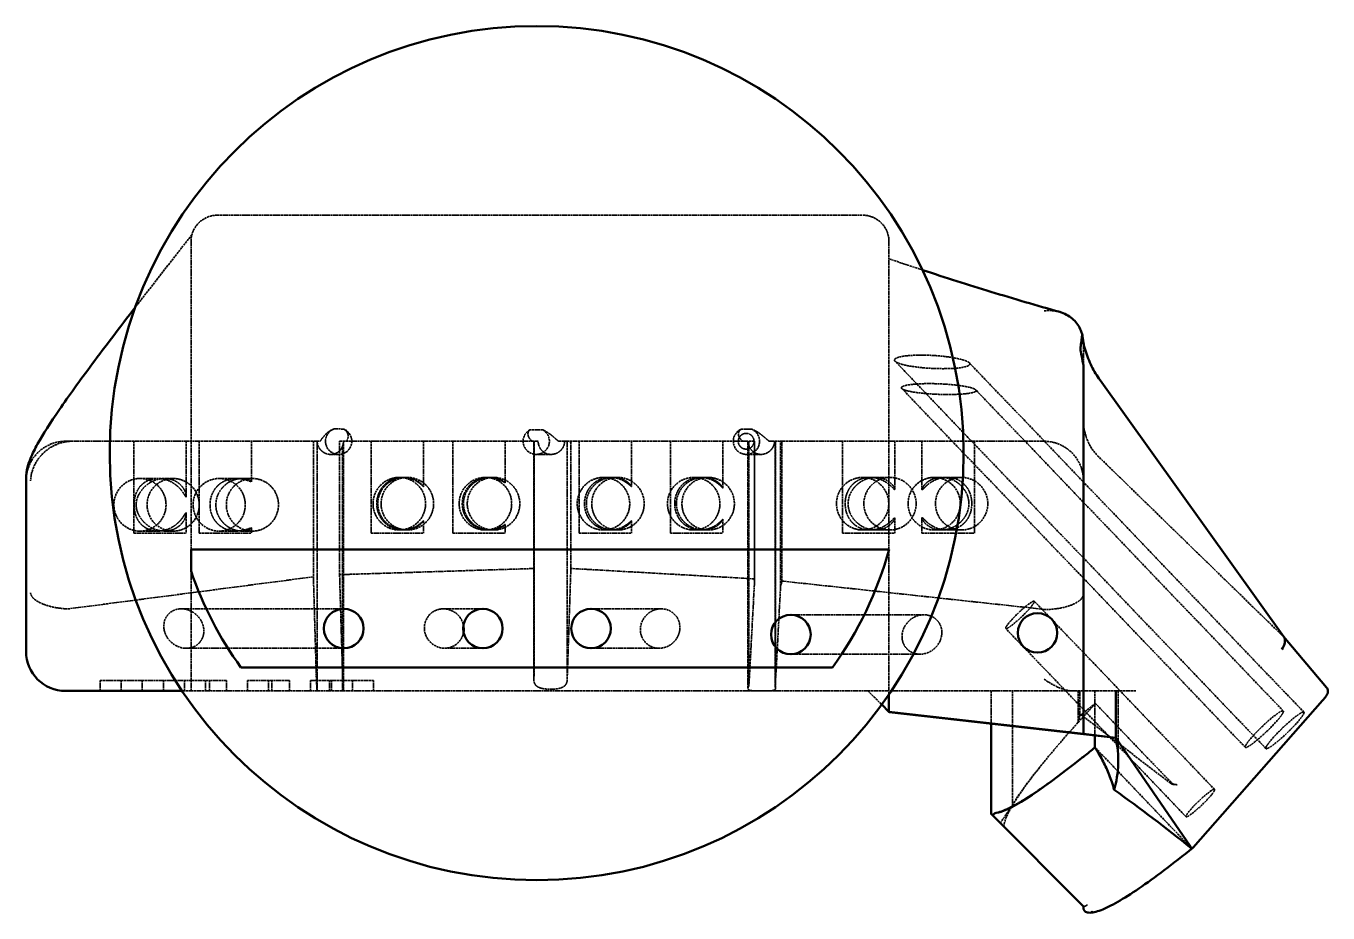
# Model space of a CAD drawing. Header units: millimetres. Extents: x -1239 to 1239, y -844 to 843.
import ezdxf

# ---------------------------------------------------------------- set-up
doc = ezdxf.new("R2010")
doc.units = ezdxf.units.MM
doc.linetypes.add('Durchgehend', pattern=[0])
doc.linetypes.add('Gestrichelt', pattern=[5.7, 4.56, -1.14])
doc.layers.add('Sichtbar (ISO)', color=7, linetype='Durchgehend', lineweight=50)
doc.layers.add('Verdeckt (ISO)', color=7, linetype='Gestrichelt', lineweight=35)

# ---------------------------------------------------------------- blocks, each defined once
blk = doc.blocks.new('hand update_Blatt_3_ANSICHT5')
at = {"layer": 'Sichtbar (ISO)', "ltscale": 1.31579}
for p, q in [((773.5, 196.5), (773.5, -503.2)), ((1154.7, -318.5), (805.2, 169.7)), ((-1238.7, -346.5), (-1238.7, -19.8)), ((-924.7, -193.8), (-924.7, -152.2)), ((-924.7, -152.2), (403.6, -152.2)), ((403.5, -152.5), (403.5, -152.2)), ((1236.3, -414.7), (1154.4, -318.1)), ((295.8, -377.1), (-829.7, -377.1)), ((-941.8, -421.5), (-1163.7, -421.5)), ((403.5, -461.5), (403.5, -427.9)), ((835, -510.8), (835, -421.5)), ((982.1, -719.5), (1228.4, -440)), ((389.6, -447.6), (403.5, -461.5)), ((403.8, -461.8), (403.5, -461.5)), ((403.5, -461.5), (773.5, -503.2)), ((835, -510.8), (403.8, -461.8)), ((597.9, -483.9), (597.9, -655.8)), ((773.5, -503.2), (835, -510.8)), ((795.5, -506.3), (795.5, -529)), ((835, -510.8), (977.4, -717.6)), ((597.9, -655.8), (599.6, -657.5)), ((599.6, -657.5), (773.5, -831.5)), ((773.5, -831.5), (773.5, -835.5))]:
    blk.add_line(p, q, dxfattribs=at)
for centre, radius in [((-266.9, 31), 812.5), ((686.2, -311.1), 37.5)]:
    blk.add_circle(centre, radius, dxfattribs=at)
at = {"layer": 'Sichtbar (ISO)', "ltscale": 1.31579, "extrusion": (0, 0, -1)}
for centre, radius, start, end in [((266.9, 31), 695.1, 195.2764, 215.9449), ((266.9, 31), 695.1, 324.0551, 341.1337), ((1163.7, -346.5), 75, 270, 0)]:
    blk.add_arc(centre, radius, start, end, dxfattribs=at)
for centre, major_axis, ratio, start_param, end_param in [((-634.1, -302.8), (37.8, 0), 0.991991, 3.141593, 9.424778), ((-369.3, -302.8), (37.5, 0), 0.999522, 3.141593, 9.424778), ((-163.5, -302.8), (37.6, 0), 0.99849, 3.141593, 9.424778), ((-443.2, -302.8), (-27.3, 26.5), 0.970343, 2.196342, 2.546958), ((216.8, -314.2), (37.7, 0), 0.994549, 3.141593, 9.424778), ((742.4, -554.2), (0, -141.3), 0.688556, 4.399945, 5.115682), ((1135.3, -129.8), (535.3, 521.1), 0.091566, 2.406997, 3.043508), ((767.7, -869.2), (669.4, -512.1), 0.293196, 4.585473, 4.804025), ((966.4, -722.1), (12, 2.2), 0.683017, 5.985448, 6.35993)]:
    blk.add_ellipse(centre, major_axis=major_axis, ratio=ratio, start_param=start_param, end_param=end_param, dxfattribs=at)
at = {"layer": 'Sichtbar (ISO)', "ltscale": 1.31579}
blk.add_ellipse((1122.8, -342.8), major_axis=(31.6, 24.6), ratio=0.523386, start_param=5.303445, end_param=6.261668, dxfattribs=at)
for points, knots in [([(728.3, 299.5), (706.5, 305.6), (684.6, 311.9), (641.1, 324.8), (619.3, 331.3), (575.9, 344.6), (554.3, 351.3), (511.1, 365), (489.5, 372), (467.7, 379.2), (467.4, 379.3), (467.1, 379.4)], [-1.26790195, -1.26790195, -1.26790195, -1.26790195, -1.25657558, -1.25657558, -1.24524922, -1.24524922, -1.23392286, -1.23392286, -1.22259649, -1.22259649, -1.22244082, -1.22244082, -1.22244082, -1.22244082]), ([(-1030.5, 308.7), (-1061, 269.2), (-1088.3, 233.4), (-1136.8, 168.1), (-1157.9, 138.9), (-1192.6, 88.4), (-1206.2, 67.3), (-1221.8, 39.1), (-1226.3, 30.3), (-1234.1, 10.6), (-1238.7, 0.8), (-1238.7, -19.8)], [59.829263, 59.829263, 59.829263, 59.829263, 97.88328, 97.88328, 137.129441, 137.129441, 176.375602, 176.375602, 195.998682, 195.998682, 215.621762, 215.621762, 215.621762, 215.621762]), ([(728.3, 299.5), (729.5, 299.1), (730.7, 298.7), (740.4, 295.4), (748.2, 290.8), (760.7, 278.9), (765.5, 272), (769.7, 261.9), (770.5, 259.6), (771.2, 257.2)], [-9.002872, -9.002872, -9.002872, -9.002872, -8.584962, -8.584962, -5.521201, -5.521201, -2.705032, -2.705032, -1.90203, -1.90203, -1.90203, -1.90203]), ([(771.2, 257.2), (771, 253.9), (770.6, 250.6), (769.5, 242.9), (768.8, 238.7), (767.9, 231.5), (767.8, 229.1), (768, 226.3), (768.2, 225.4), (768.3, 224.4)], [0.827538, 0.827538, 0.827538, 0.827538, 2.177335, 2.177335, 4.054074, 4.054074, 5.882898, 5.882898, 6.829867, 6.829867, 6.829867, 6.829867]), ([(772.9, 245.5), (772.9, 245.8), (772.8, 246.1), (772.7, 246.7), (772.7, 247), (772.6, 247.6), (772.5, 247.9), (772.5, 248.5), (772.4, 248.8), (772.3, 249.4), (772.3, 249.7), (772.3, 250)], [10.9507414, 10.9507414, 10.9507414, 10.9507414, 11.0687012, 11.0687012, 11.186661, 11.186661, 11.3046208, 11.3046208, 11.4225806, 11.4225806, 11.5405404, 11.5405404, 11.5405404, 11.5405404]), ([(768.3, 224.4), (769.6, 217.6), (771, 211.5), (772.9, 202.2), (773.5, 198.6), (773.5, 196.5)], [4.322105, 4.322105, 4.322105, 4.322105, 5.180026, 5.180026, 5.951334, 5.951334, 5.951334, 5.951334]), ([(805.2, 169.7), (802.2, 173.8), (799.4, 178.1), (794.1, 186.9), (791.5, 191.5), (786.8, 200.9), (784.6, 205.7), (780.6, 215.7), (778.9, 220.8), (775.8, 231.2), (774.5, 236.5), (773.5, 241.8)], [0, 0, 0, 0, 2.093695, 2.093695, 4.18739, 4.18739, 6.281086, 6.281086, 8.374781, 8.374781, 10.468476, 10.468476, 10.468476, 10.468476]), ([(773.5, 241.8), (773.5, 241.8), (773.5, 241.8), (773.5, 241.7), (773.5, 241.4), (773.5, 240.5), (773.5, 239.9), (773.5, 238.6), (773.5, 238), (773.5, 237.4)], [0.2891435, 0.2891435, 0.2891435, 0.2891435, 0.3450156, 0.3450156, 0.6257472, 0.6257472, 0.9575005, 0.9575005, 1.183954, 1.183954, 1.183954, 1.183954]), ([(1228.4, -440), (1229.6, -438.6), (1230.7, -437.3), (1232.8, -434.7), (1233.7, -433.5), (1235.4, -431.1), (1236.1, -430), (1237.4, -427.6), (1238, -426.4), (1238.6, -423.8), (1238.8, -423), (1238.8, -421), (1238.8, -419.5), (1237.7, -416.7), (1237.1, -415.6), (1236.3, -414.7)], [0.43172, 0.43172, 0.43172, 0.43172, 0.631972, 0.631972, 0.832224, 0.832224, 1.032475, 1.032475, 1.232727, 1.232727, 1.297653, 1.297653, 1.382153, 1.382153, 1.432979, 1.432979, 1.432979, 1.432979]), ([(795.5, -529), (788.4, -534.9), (781.5, -540.5), (773.1, -547), (771.6, -548.2), (770, -549.4)], [38.930942, 38.930942, 38.930942, 38.930942, 42.116815, 42.116815, 42.838821, 42.838821, 42.838821, 42.838821]), ([(831.9, -609.7), (830.6, -604.6), (829.1, -599.5), (824.5, -585.7), (821.1, -577.1), (813.3, -560), (808.9, -551.6), (801.4, -538.5), (798.5, -533.7), (795.5, -529)], [13.396691, 13.396691, 13.396691, 13.396691, 15.13186, 15.13186, 18.158233, 18.158233, 21.184605, 21.184605, 22.956697, 22.956697, 22.956697, 22.956697]), ([(607.2, -653.2), (604.9, -654.5), (603, -655.6), (600.8, -656.8), (600.1, -657.2), (599.6, -657.5)], [77.336066, 77.336066, 77.336066, 77.336066, 81.03042, 81.03042, 83.070825, 83.070825, 83.070825, 83.070825]), ([(981.6, -719.9), (962.7, -735.3), (944.5, -749.6), (910.2, -775.5), (894.1, -787.2), (864.4, -807.4), (850.9, -815.9), (826.8, -829.7), (816.2, -835), (797.9, -842), (790.2, -844), (782.7, -843.4)], [3.7084737, 3.7084737, 3.7084737, 3.7084737, 3.8853145, 3.8853145, 4.0636858, 4.0636858, 4.2420571, 4.2420571, 4.4204283, 4.4204283, 4.5987996, 4.5987996, 4.5987996, 4.5987996]), ([(982.1, -719.4), (981.8, -719.8), (981.4, -720), (980.4, -720.5), (979.7, -720.6), (979, -720.6)], [2.330768, 2.330768, 2.330768, 2.330768, 2.7019264, 2.7019264, 3.1371473, 3.1371473, 3.1371473, 3.1371473]), ([(776.3, -840.4), (776, -840.1), (775.7, -839.8), (775.3, -839.3), (775.1, -839), (774.6, -838.3), (774.3, -837.9), (773.9, -837.2), (773.8, -836.9), (773.6, -836.2), (773.5, -835.9), (773.5, -835.5)], [6.973108, 6.973108, 6.973108, 6.973108, 7.092602, 7.092602, 7.212095, 7.212095, 7.507715, 7.507715, 7.803335, 7.803335, 8.299898, 8.299898, 8.299898, 8.299898]), ([(776.3, -840.4), (777.2, -841.3), (778.2, -842.1), (780.4, -843), (781.5, -843.3), (782.7, -843.4)], [0, 0, 0, 0, 0.3881464, 0.3881464, 0.7287892, 0.7287892, 0.7287892, 0.7287892])]:
    blk.add_open_spline(points, degree=3, knots=knots, dxfattribs=at)
for points in [[(772.3, 250), (772, 252.3), (771.6, 254.8), (771.2, 257.2)], [(773.5, 237.4), (773.5, 240.1), (773.3, 242.8), (772.9, 245.5)], [(978.5, -720.6), (978.7, -720.6), (978.8, -720.6), (979, -720.6)], [(982.1, -719.5), (982.1, -719.5), (982.1, -719.5), (982, -719.5)], [(982.1, -719.5), (982.1, -719.5), (982.1, -719.5), (982.1, -719.4)]]:
    blk.add_open_spline(points, degree=3, dxfattribs=at)
at = {"layer": 'Verdeckt (ISO)', "ltscale": 0.921053}
for p, q in [((-874.7, 483.5), (353.5, 483.5)), ((-924.7, -152.2), (-924.7, 433.5)), ((403.5, -152.2), (403.5, 433.5)), ((773.5, 196.5), (773.5, 237.4)), ((1120.8, -531.2), (415, 205.8)), ((1193, -462), (556.4, 202.7)), ((1081.6, -528.8), (427.9, 153.8)), ((1153.8, -459.6), (568.7, 151.3)), ((-1163.5, 53.5), (-679.2, 53.5)), ((-1033.7, 53.5), (-1033.7, -121.5)), ((-933.7, 53.5), (-933.7, -51.3)), ((-909.5, 53.5), (-909.5, -121.5)), ((-809.5, 53.5), (-809.5, -23.2)), ((-691.9, 53.5), (-691.9, -204.4)), ((-684.7, -420.8), (-684.7, 53.5)), ((-684.5, -420.9), (-684.5, 50.1)), ((-642, -200.3), (-642, 53.5)), ((-642, 53.5), (-634.7, 53.5)), ((-634.7, 53.5), (-629.2, 53.5)), ((-634.7, 53.5), (-634.7, -420.8)), ((-629.2, 53.5), (-275.1, 53.5)), ((-582.1, 53.5), (-582.1, -121.5)), ((-482.1, 53.5), (-482.1, -32.9)), ((-426.8, 53.5), (-426.8, -121.5)), ((-326.8, 53.5), (-326.8, -25.7)), ((-275.1, 53.5), (-264, 53.5)), ((-272.4, -398.8), (-272.4, 53.5)), ((-271.7, -391.8), (-271.7, 53.5)), ((-225, 53.5), (125.4, 53.5)), ((-208.8, -398.8), (-208.8, 53.5)), ((-186.2, 53.5), (-186.2, -121.5)), ((-86.2, 53.5), (-86.2, -32.8)), ((-12.5, 53.5), (-12.5, -121.5)), ((87.5, 53.5), (87.5, -35.5)), ((125.4, 53.5), (135.9, 53.5)), ((135.1, -416.5), (135.1, 53.5)), ((136.7, 53.5), (147.6, 53.5)), ((136.7, -412.4), (136.7, 53.5)), ((147.3, -209.7), (147.3, 53.5)), ((147.3, 53.5), (147.3, -208.3)), ((147.6, -214), (147.6, 53.5)), ((175.5, 53.5), (698.5, 53.5)), ((186.7, 53.5), (186.7, -413.3)), ((187.7, -416.5), (187.7, 53.5)), ((197.3, -221.3), (197.3, 53.5)), ((199.7, -212.5), (199.7, 53.5)), ((314.9, 53.5), (314.9, -121.5)), ((414.9, 53.5), (414.9, -38.1)), ((466.2, 53.5), (466.2, -38.3)), ((566.2, 53.5), (566.2, -121.5)), ((-659, 28.5), (-643.8, 28.5)), ((-636.4, -420.8), (-636.4, 44.5)), ((-239.6, 28.5), (-267.7, 28.5)), ((-201.9, -188.5), (-201.9, 48.8)), ((159.8, 28.5), (132.2, 28.5)), ((1149.3, -313.5), (802.8, 23.7)), ((-1021.9, -17.4), (-987.7, -17.4)), ((-975.1, -17.4), (-958.7, -17.4)), ((-871.1, -17.4), (-838.8, -17.4)), ((-828.1, -17.4), (-807.9, -17.4)), ((-528.4, -15.3), (-521.8, -15.3)), ((-518.8, -15.3), (-513, -15.3)), ((-364.5, -15.3), (-358.8, -15.3)), ((-355.9, -15.3), (-349, -15.3)), ((-127, -15.3), (-139.8, -15.3)), ((-112.3, -15.3), (-121.6, -15.3)), ((44.5, -15.3), (31.9, -15.3)), ((59.4, -15.3), (49.9, -15.3)), ((367.5, -15.3), (353.3, -15.3)), ((405.4, -15.3), (377.8, -15.3)), ((503.5, -15.3), (489.5, -15.3)), ((541.7, -15.3), (513.8, -15.3)), ((-933.7, -83.4), (-933.7, -121.5)), ((-482.1, -97.6), (-482.1, -121.5)), ((-86.2, -97.8), (-86.2, -121.5)), ((87.5, -95), (87.5, -121.5)), ((414.9, -92.4), (414.9, -121.5)), ((466.2, -92.3), (466.2, -121.5)), ((-1033.7, -121.5), (-933.7, -121.5)), ((-1021.9, -117.4), (-987.7, -117.4)), ((-975.1, -117.4), (-958.7, -117.4)), ((-909.5, -121.5), (-809.5, -121.5)), ((-871.1, -117.4), (-838.8, -117.4)), ((-828.1, -117.4), (-807.9, -117.4)), ((-809.5, -111.6), (-809.5, -121.5)), ((-582.1, -121.5), (-482.1, -121.5)), ((-528.4, -115.3), (-521.8, -115.3)), ((-518.8, -115.3), (-513, -115.3)), ((-426.8, -121.5), (-326.8, -121.5)), ((-364.5, -115.3), (-358.8, -115.3)), ((-355.9, -115.3), (-349, -115.3)), ((-326.8, -104.8), (-326.8, -121.5)), ((-186.2, -121.5), (-86.2, -121.5)), ((-127, -115.3), (-139.8, -115.3)), ((-112.3, -115.3), (-121.6, -115.3)), ((-12.5, -121.5), (87.5, -121.5)), ((44.5, -115.3), (31.9, -115.3)), ((59.4, -115.3), (49.9, -115.3)), ((314.9, -121.5), (414.9, -121.5)), ((367.5, -115.3), (353.3, -115.3)), ((405.4, -115.3), (377.8, -115.3)), ((466.2, -121.5), (566.2, -121.5)), ((503.5, -115.3), (489.5, -115.3)), ((541.7, -115.3), (513.8, -115.3)), ((403.5, -427.9), (403.5, -152.5)), ((-924.7, -421.5), (-924.7, -193.8)), ((-271.7, -188.6), (-642, -200.3)), ((-208.8, -398.8), (-201.9, -188.5)), ((147.3, -208.3), (-201.9, -188.5)), ((-691.9, -204.4), (-1154, -264.9)), ((-691.9, -204.4), (-686.1, -398.8)), ((-636.1, -398.8), (-642, -200.3)), ((147.6, -214), (137.7, -398.8)), ((187.8, -398.8), (197.3, -221.3)), ((698.5, -266.3), (199.7, -212.5)), ((-943, -265.3), (-634.1, -265.3)), ((-444.3, -265.3), (-369.3, -265.3)), ((-30, -265.3), (-163.5, -265.3)), ((709.6, -281.8), (679.9, -250.8)), ((470, -276.7), (216.8, -276.7)), ((1023, -609), (716.5, -289)), ((968.8, -660.9), (625.8, -302.7)), ((-933.7, -340.3), (-634.1, -340.3)), ((-442.1, -340.3), (-369.3, -340.3)), ((-34.1, -340.3), (-163.5, -340.3)), ((462.3, -351.7), (216.8, -351.7)), ((-1097.4, -401.5), (-1057.4, -401.5)), ((-1097.4, -421.5), (-1097.4, -401.5)), ((-1057.4, -401.5), (-1017.4, -401.5)), ((-1057.4, -421.5), (-1057.4, -401.5)), ((-1017.4, -401.5), (-889.5, -401.5)), ((-1017.4, -421.5), (-1017.4, -401.5)), ((-977.4, -421.5), (-977.4, -401.5)), ((-937.4, -421.5), (-937.4, -401.5)), ((-897.4, -421.5), (-897.4, -401.5)), ((-857.4, -401.5), (-889.5, -401.5)), ((-889.5, -421.5), (-889.5, -401.5)), ((-857.4, -421.5), (-857.4, -401.5)), ((-817.4, -401.5), (-770.8, -401.5)), ((-817.4, -421.5), (-817.4, -401.5)), ((-777.4, -421.5), (-777.4, -401.5)), ((-737.4, -401.5), (-770.8, -401.5)), ((-770.8, -421.5), (-770.8, -401.5)), ((-737.4, -421.5), (-737.4, -401.5)), ((-697.4, -401.5), (-657.4, -401.5)), ((-697.4, -421.5), (-697.4, -401.5)), ((-661.4, -421.5), (-661.4, -401.5)), ((-657.4, -421.5), (-657.4, -401.5)), ((-657.4, -401.5), (-617.4, -401.5)), ((-617.4, -401.5), (-577.4, -401.5)), ((-617.4, -421.5), (-617.4, -401.5)), ((-577.4, -421.5), (-577.4, -401.5)), ((-924.7, -421.5), (-941.8, -421.5)), ((-924.7, -421.5), (363.5, -421.5)), ((363.5, -421.5), (389.6, -447.6)), ((835, -421.5), (363.5, -421.5)), ((597.9, -421.5), (597.9, -483.9)), ((638.5, -421.5), (638.5, -639.1)), ((763.5, -421.5), (763.5, -481.3)), ((766.9, -468.8), (766.9, -421.5)), ((796.5, -445.5), (769, -466.9)), ((795.5, -421.5), (795.5, -506.3)), ((940.6, -595.9), (796.5, -445.5)), ((835, -421.5), (839.7, -421.5)), ((839.7, -421.5), (839.7, -554.2)), ((873.5, -421.5), (839.7, -421.5)), ((763.5, -481.3), (766.9, -468.8)), ((766.9, -468.8), (769, -466.9)), ((769, -466.9), (940.2, -597.8)), ((973.8, -715.2), (795.5, -529))]:
    blk.add_line(p, q, dxfattribs=at)
at = {"layer": 'Verdeckt (ISO)', "ltscale": 0.006142}
blk.add_line((135.9, 53.5), (136.7, 53.5), dxfattribs=at)
at = {"layer": 'Verdeckt (ISO)', "ltscale": 0.003298}
blk.add_line((1154.4, -318.1), (1154.1, -317.8), dxfattribs=at)
at = {"layer": 'Verdeckt (ISO)', "ltscale": 0.012344}
blk.add_line((-636.4, -420.8), (-634.7, -420.8), dxfattribs=at)
at = {"layer": 'Verdeckt (ISO)', "ltscale": 0.921053}
for centre, start, end in [((-874.7, 433.5), 90, 180), ((353.5, 433.5), 0, 90)]:
    blk.add_arc(centre, 50, start, end, dxfattribs=at)
for centre, major_axis, ratio, start_param, end_param in [((-643.8, 53.5), (0, 25), 0.999522, 0.361364, 5.915602), ((-267.7, 53.5), (0, -25), 0.99849, 3.647915, 8.929218), ((-226.5, 53.5), (0, 25), 0.99849, 4.52577, 4.712389), ((131.7, 53.5), (0, -15), 0.99849, 3.147197, 9.430382), ((-1021.9, -67.4), (0, 50), 0.991991, 1.570796326794897, 7.853981633974483), ((-958.7, -67.4), (0, 50), 0.991991, 1.570796326794897, 7.853981633974483), ((-871.1, -67.4), (0, 50), 0.991991, 1.570796326794897, 7.853981633974483), ((-807.9, -67.4), (0, 50), 0.991991, 1.570796326794897, 7.853981633974483), ((-528.4, -65.3), (0, 50), 0.999522, 1.570796326794897, 7.853981633974483), ((-513, -65.3), (0, 50), 0.999522, 1.570796326794897, 7.853981633974483), ((-364.5, -65.3), (0, 50), 0.999522, 1.570796326794897, 7.853981633974483), ((-349, -65.3), (0, 50), 0.999522, 1.570796326794897, 7.853981633974483), ((-139.8, -65.3), (0, 50), 0.99849, 1.570796326794897, 7.853981633974483), ((-112.3, -65.3), (0, 50), 0.99849, 1.570796326794897, 7.853981633974483), ((31.9, -65.3), (0, 50), 0.99849, 1.570796326794897, 7.853981633974483), ((59.4, -65.3), (0, 50), 0.99849, 1.570796326794897, 7.853981633974483), ((353.3, -65.3), (0, 50), 0.994549, 1.570796326794897, 7.853981633974483), ((405.4, -65.3), (0, 50), 0.994549, 1.570796326794897, 7.853981633974483), ((489.5, -65.3), (0, 50), 0.994549, 1.570796326794897, 7.853981633974483), ((541.7, -65.3), (0, 50), 0.994549, 1.570796326794897, 7.853981633974483), ((173.5, -209.7), (0, 27), 0.973907, 1.515841, 1.728289), ((173.5, -209.7), (0, 27), 0.973907, 4.267718, 4.607931), ((652.8, -276.8), (-27.1, -25.9), 0.126756, 3.258146, 9.541331), ((698.5, -158.8), (10.8, -107.5), 0.690189, 6.139321, 6.243779), ((1122.8, -342.8), (31.6, 24.6), 0.523386, 6.261668, 6.442521), ((-240.6, -398.8), (0, 32.7), 0.973907, 1.353976, 1.570796), ((-684.4, -346.5), (0, -75), 0.030917, 5.484569, 6.149663), ((184.8, -346.5), (0, 75), 0.055011, 3.615219, 3.940209), ((698.5, -346.5), (-69.5, 69.5), 0.406491, 1.956886, 2.755503), ((1117.7, -494.2), (-36.1, -34.6), 0.126756, 3.258146, 9.541331), ((1156.9, -496.6), (-36.1, -34.6), 0.126756, 3.258146, 9.541331), ((949.9, -307.2), (-359.2, -344), 0.126756, 0.206421, 0.929822), ((949, -589.4), (-11, -5.8), 0.786999, 0.348336, 1.257114), ((995.9, -634.9), (-27.1, -25.9), 0.126756, 3.258146, 9.541331)]:
    blk.add_ellipse(centre, major_axis=major_axis, ratio=ratio, start_param=start_param, end_param=end_param, dxfattribs=at)
at = {"layer": 'Verdeckt (ISO)', "ltscale": 0.921053, "extrusion": (0, 0, -1)}
for centre, major_axis, ratio, start_param, end_param in [((17111, 5531.9), (-177333.6, 0), 0.030917, 4.812627, 4.812728), ((-9984.5, 5531.9), (99664.7, 0), 0.055011, 1.473026, 1.473268), ((132.2, 53.5), (0, 25), 0.99849, 0.385283, 5.886897), ((873.5, 92.5), (100, 0), 0.973166, 2.356194, 3.141593), ((-659.6, 53.5), (25.1, 0), 0.994138, 3.006526, 3.141593), ((-659.7, 53.5), (25, 0), 0.999522, 0, 0.369562), ((-163.4, 53.5), (-39.2, 0), 0.637573, 6.096567, 6.283185), ((698.5, -236.2), (-75, 0), 0.406491, 3.141593, 4.607931), ((-938.4, -302.8), (-30.1, 26.5), 0.883652, 0.658094, 6.941279), ((-443.2, -302.8), (-27.3, 26.5), 0.970343, 2.546958, 8.479528), ((-32, -302.8), (28, 26.5), 0.947859, 2.411808, 8.694993), ((466.2, -314.2), (29.4, 26.5), 0.903095, 2.461472, 8.744657), ((859.9, 24.6), (292.6, -340.6), 0.011962, 0.046695, 0.132766), ((-634.4, -346.5), (0, 75), 0.030917, 3.282585, 3.940209), ((134.7, -346.5), (0, -75), 0.055011, 5.484569, 5.784279), ((968.7, -357.6), (343.9, 329.4), 0.126756, 4.199287, 4.312924), ((968.7, -357.6), (343.9, 329.4), 0.126756, 3.891958, 4.199287), ((968.7, -357.6), (343.9, 329.4), 0.126756, 3.569564, 3.891958), ((1028.6, -280.1), (397.1, 386.6), 0.091566, 3.438465, 3.780479), ((1135.3, -199.6), (535.3, 521.1), 0.091566, 3.486805, 3.621897), ((968.7, -357.6), (-343.9, -329.4), 0.126756, 0.107969, 0.427971)]:
    blk.add_ellipse(centre, major_axis=major_axis, ratio=ratio, start_param=start_param, end_param=end_param, dxfattribs=at)
at = {"layer": 'Verdeckt (ISO)', "ltscale": 0.001675}
blk.add_ellipse((-627.4, -346.5), major_axis=(-430.4, 0), ratio=0.174253, start_param=1.437274, end_param=1.437811, dxfattribs=at)
at = {"layer": 'Verdeckt (ISO)', "ltscale": 0.921053}
for points, knots in [([(-923.1, 446.1), (-961.1, 398), (-996, 353.3), (-1028.6, 311.1), (-1029.6, 309.9), (-1030.5, 308.7)], [19.390958, 19.390958, 19.390958, 19.390958, 58.637119, 58.637119, 59.829263, 59.829263, 59.829263, 59.829263]), ([(698.5, 301.5), (698.6, 301.5), (698.6, 301.5), (704.3, 302.2), (710.1, 302.3), (720, 301.4), (724.2, 300.6), (728.3, 299.5)], [-12.312191, -12.312191, -12.312191, -12.312191, -12.307986, -12.307986, -10.438416, -10.438416, -9.002872, -9.002872, -9.002872, -9.002872]), ([(772.6, 247.3), (772.6, 247.3), (772.6, 247.3), (772.5, 248.2), (772.4, 249.1), (772.3, 250)], [-0.0059675, -0.0059675, -0.0059675, -0.0059675, 0, 0, 0.353926, 0.353926, 0.353926, 0.353926]), ([(464.7, 217.4), (460.8, 217.4), (456.7, 217.3), (448.6, 217), (444.6, 216.8), (436.9, 216.1), (433.3, 215.7), (426.7, 214.6), (423.7, 213.9), (419.3, 212.6), (417.6, 211.9), (415.2, 210.4), (414.4, 209.6), (413.7, 208.1), (413.9, 207.3), (414.9, 205.7), (415.8, 204.9), (418.4, 203.3), (420.3, 202.5), (424.8, 200.8), (427.4, 200), (433.2, 198.5), (436.3, 197.8), (442.8, 196.6), (446.2, 196), (453.6, 195), (457.9, 194.4), (467, 193.4), (471.8, 193), (481.6, 192.3), (486.6, 192.1), (496.5, 191.7), (501.4, 191.6), (509.9, 191.6), (513.8, 191.7), (521.7, 191.9), (525.6, 192.1), (533.1, 192.7), (536.7, 193.1), (543.3, 194), (546.3, 194.6), (549.8, 195.5), (550.8, 195.8), (552.6, 196.4), (553.4, 196.7), (554.8, 197.4), (555.4, 197.8), (556.4, 198.5), (556.7, 198.8), (557.2, 199.6), (557.4, 200), (557.5, 200.9), (557.4, 201.3), (556.9, 202.2), (556.5, 202.6), (555.6, 203.4), (555, 203.8), (552.9, 205.2), (550.9, 206.1), (546.1, 207.8), (543.3, 208.7), (537.1, 210.3), (533.8, 211), (526.8, 212.3), (523.1, 212.9), (515.6, 214.1), (511.4, 214.6), (502.5, 215.6), (497.9, 216), (488.4, 216.7), (483.6, 217), (474, 217.3), (469.3, 217.4), (464.7, 217.4)], [0, 0, 0, 0, 1.1718, 1.1718, 2.3436, 2.3436, 3.515399, 3.515399, 4.687199, 4.687199, 5.650626, 5.650626, 6.614053, 6.614053, 7.57748, 7.57748, 8.540906, 8.540906, 9.74191, 9.74191, 10.942914, 10.942914, 12.143919, 12.143919, 13.344923, 13.344923, 14.764861, 14.764861, 16.184798, 16.184798, 17.604736, 17.604736, 19.024674, 19.024674, 20.157852, 20.157852, 21.291029, 21.291029, 22.424206, 22.424206, 23.557384, 23.557384, 24.012293, 24.012293, 24.467203, 24.467203, 24.922113, 24.922113, 25.377022, 25.377022, 25.89531, 25.89531, 26.413597, 26.413597, 26.931884, 26.931884, 27.450171, 27.450171, 28.715436, 28.715436, 29.980701, 29.980701, 31.245965, 31.245965, 32.51123, 32.51123, 33.881568, 33.881568, 35.251907, 35.251907, 36.622245, 36.622245, 37.992583, 37.992583, 37.992583, 37.992583]), ([(479.8, 163.2), (475.8, 163.2), (471.7, 163.1), (463.5, 162.9), (459.4, 162.7), (451.5, 162.1), (447.8, 161.7), (441, 160.8), (438, 160.3), (433.4, 159.2), (431.6, 158.7), (429, 157.5), (428, 156.9), (427.1, 155.6), (427.1, 155), (427.8, 153.7), (428.6, 153.1), (430.8, 151.8), (432.5, 151.1), (436.7, 149.8), (439.1, 149.2), (444.6, 148), (447.5, 147.5), (453.8, 146.5), (457, 146), (464.2, 145.1), (468.4, 144.7), (477.5, 143.9), (482.2, 143.6), (491.9, 143), (496.9, 142.8), (506.7, 142.5), (511.6, 142.5), (520.1, 142.5), (524.1, 142.5), (532, 142.7), (536, 142.9), (543.6, 143.3), (547.3, 143.6), (554, 144.4), (557.1, 144.8), (560.8, 145.6), (561.8, 145.8), (563.7, 146.3), (564.6, 146.5), (566.2, 147.1), (566.9, 147.4), (567.9, 148), (568.4, 148.3), (569, 148.8), (569.3, 149.2), (569.5, 149.9), (569.4, 150.2), (569.1, 150.9), (568.8, 151.2), (568.1, 151.9), (567.6, 152.2), (565.7, 153.3), (563.9, 154), (559.4, 155.4), (556.7, 156.1), (550.8, 157.4), (547.6, 158), (540.9, 159.1), (537.4, 159.6), (530, 160.5), (525.9, 160.9), (517.1, 161.7), (512.5, 162), (503.2, 162.6), (498.4, 162.8), (489, 163.1), (484.3, 163.2), (479.8, 163.2)], [0, 0, 0, 0, 1.188478, 1.188478, 2.376955, 2.376955, 3.565433, 3.565433, 4.753911, 4.753911, 5.697764, 5.697764, 6.641618, 6.641618, 7.585472, 7.585472, 8.529326, 8.529326, 9.685394, 9.685394, 10.841462, 10.841462, 11.99753, 11.99753, 13.153598, 13.153598, 14.564815, 14.564815, 15.976032, 15.976032, 17.387249, 17.387249, 18.798466, 18.798466, 19.940097, 19.940097, 21.081728, 21.081728, 22.223359, 22.223359, 23.36499, 23.36499, 23.826216, 23.826216, 24.287442, 24.287442, 24.748668, 24.748668, 25.209893, 25.209893, 25.712197, 25.712197, 26.214501, 26.214501, 26.716805, 26.716805, 27.21911, 27.21911, 28.448006, 28.448006, 29.676902, 29.676902, 30.905798, 30.905798, 32.134694, 32.134694, 33.486907, 33.486907, 34.839121, 34.839121, 36.191334, 36.191334, 37.543548, 37.543548, 37.543548, 37.543548]), ([(-652.7, 76.9), (-653.5, 76.6), (-654.2, 76.3), (-655.7, 75.7), (-656.4, 75.4), (-657.8, 74.7), (-658.4, 74.4), (-660.2, 73.4), (-661.2, 72.7), (-663.1, 71.4), (-663.9, 70.8), (-666.3, 68.9), (-667.6, 67.6), (-670, 65.2), (-671, 64.1), (-673.8, 60.8), (-675.2, 58.9), (-677.5, 55.7), (-678.4, 54.5), (-679.2, 53.5)], [1.27441, 1.27441, 1.27441, 1.27441, 2.202558, 2.202558, 3.303837, 3.303837, 4.405116, 4.405116, 6.607675, 6.607675, 8.810233, 8.810233, 13.215349, 13.215349, 17.620465, 17.620465, 26.430698, 26.430698, 34.202419, 34.202419, 34.202419, 34.202419]), ([(-629.2, 53.5), (-628.4, 54.5), (-627.6, 55.7), (-626.3, 58.8), (-625.8, 60.7), (-625.7, 64), (-625.8, 65.1), (-626.3, 67.5), (-626.7, 68.8), (-627.7, 70.7), (-628.1, 71.3), (-629.1, 72.6), (-629.7, 73.3), (-630.8, 74.3), (-631.2, 74.6), (-632.1, 75.3), (-632.6, 75.6), (-633.7, 76.2), (-634.2, 76.5), (-634.9, 76.8)], [1.19175, 1.19175, 1.19175, 1.19175, 8.809741, 8.809741, 17.619483, 17.619483, 22.024353, 22.024353, 26.429224, 26.429224, 28.631659, 28.631659, 30.834094, 30.834094, 31.935312, 31.935312, 33.03653, 33.03653, 33.964682, 33.964682, 33.964682, 33.964682]), ([(-279.8, 75.3), (-280.1, 75.1), (-280.3, 74.9), (-281.3, 74), (-281.7, 73.3), (-282.9, 71.4), (-283.3, 70.1), (-283.6, 67.6), (-283.6, 66.5), (-283.1, 64.2), (-282.8, 63.1), (-281.5, 60.1), (-280.2, 58.3), (-277.6, 55.5), (-276.3, 54.4), (-275.1, 53.5)], [1.304851, 1.304851, 1.304851, 1.304851, 2.054655, 2.054655, 4.10931, 4.10931, 8.218621, 8.218621, 12.327931, 12.327931, 16.437241, 16.437241, 24.655862, 24.655862, 31.477613, 31.477613, 31.477613, 31.477613]), ([(-225, 53.5), (-226.3, 54.4), (-227.7, 55.5), (-231.1, 58.4), (-233.1, 60.2), (-236.8, 63.3), (-238.1, 64.4), (-240.9, 66.6), (-242.5, 67.8), (-246, 70.3), (-248, 71.5), (-251.5, 73.5), (-252.7, 74.1), (-254.7, 75), (-255.2, 75.2), (-255.8, 75.5)], [1.12549, 1.12549, 1.12549, 1.12549, 8.219193, 8.219193, 16.438387, 16.438387, 20.547984, 20.547984, 24.65758, 24.65758, 28.767177, 28.767177, 30.821976, 30.821976, 31.571764, 31.571764, 31.571764, 31.571764]), ([(122.6, 76.5), (122.2, 76.4), (122, 76.2), (120.8, 75.4), (120.1, 74.9), (119.1, 73.7), (118.7, 73.1), (118, 72), (117.8, 71.5), (117.2, 70), (117, 69), (116.9, 67.1), (117, 66.1), (117.5, 63.3), (118.3, 61.6), (120.1, 58.5), (121.3, 57.2), (123.4, 55), (124.4, 54.2), (125.4, 53.5)], [36.769356, 36.769356, 36.769356, 36.769356, 37.280299, 37.280299, 38.968747, 38.968747, 40.657196, 40.657196, 42.345644, 42.345644, 45.717816, 45.717816, 49.089988, 49.089988, 55.834332, 55.834332, 62.578675, 62.578675, 67.935412, 67.935412, 67.935412, 67.935412]), ([(122.6, 76.5), (122.8, 76.5), (123, 76.5), (124.9, 76.6), (126.5, 76.6), (129.8, 76.6), (131, 76.6), (133.9, 76.6), (135.1, 76.6), (138.4, 76.6), (140, 76.6), (141.6, 76.7)], [5.603921, 5.603921, 5.603921, 5.603921, 5.660856, 5.660856, 6.074285, 6.074285, 6.381744, 6.381744, 6.682772, 6.682772, 6.992717, 6.992717, 6.992717, 6.992717]), ([(175.5, 53.5), (174.5, 54.2), (173.4, 55.1), (170.7, 57.3), (169.1, 58.7), (165.6, 61.7), (163.6, 63.5), (160.2, 66.2), (159, 67.1), (156.3, 69), (154.9, 70), (151.7, 72), (149.8, 73.1), (146.1, 74.9), (144.8, 75.5), (142.7, 76.3), (142.2, 76.5), (141.6, 76.7)], [1.117093, 1.117093, 1.117093, 1.117093, 6.707588, 6.707588, 13.415176, 13.415176, 20.122764, 20.122764, 23.476559, 23.476559, 26.830353, 26.830353, 30.246857, 30.246857, 31.955109, 31.955109, 32.551284, 32.551284, 32.551284, 32.551284]), ([(-1163.5, 53.5), (-1173.4, 53.5), (-1183.2, 51.5), (-1201.3, 44), (-1209.6, 38.4), (-1223.5, 24.6), (-1229.1, 16.2), (-1236.6, -1.9), (-1238.5, -11.7), (-1238.5, -21.5)], [0, 0, 0, 0, 0.252672, 0.252672, 0.505345, 0.505345, 0.758017, 0.758017, 1.010689, 1.010689, 1.010689, 1.010689]), ([(-1164.7, 52.2), (-1172, 50.8), (-1178.9, 48.4), (-1193.3, 41.4), (-1200.2, 36.3), (-1213.5, 23.4), (-1219.2, 15.1), (-1227.3, -2.5), (-1229.6, -12), (-1230.1, -21.5), (-1230.1, -21.5), (-1230.1, -21.5)], [0, 0, 0, 0, 2.260371, 2.260371, 5.150924, 5.150924, 8.882248, 8.882248, 12.865769, 12.865769, 12.871158, 12.871158, 12.871158, 12.871158]), ([(-1150.7, 53.5), (-1153, 53.5), (-1155.5, 53.4), (-1160.2, 52.9), (-1162.5, 52.6), (-1164.7, 52.2)], [33.636512, 33.636512, 33.636512, 33.636512, 34.34788, 34.34788, 34.976624, 34.976624, 34.976624, 34.976624]), ([(-636.4, 44.5), (-636.4, 44.4), (-636.4, 44.3), (-636.5, 43.9), (-636.6, 43.6), (-637.1, 42.5), (-637.5, 41.6), (-638.6, 39.6), (-639.3, 38.5), (-641, 36.4), (-641.9, 35.4), (-643.9, 33.6), (-645, 32.8), (-647.5, 31.3), (-648.8, 30.6), (-651.7, 29.5), (-653.3, 29.1), (-656.5, 28.6), (-658.1, 28.4), (-661.4, 28.5), (-663.1, 28.8), (-666.4, 29.5), (-668, 30.1), (-670.9, 31.4), (-672.3, 32.2), (-674.9, 34), (-676, 35), (-678.3, 37.2), (-679.4, 38.5), (-681.2, 41.2), (-682, 42.6), (-683.2, 45.3), (-683.6, 46.6), (-684.1, 48.3), (-684.2, 48.8), (-684.3, 49.5), (-684.4, 49.7), (-684.5, 50), (-684.5, 50.1), (-684.5, 50.1), (-684.5, 50.1), (-684.5, 50.1), (-684.5, 50.1)], [-8.580743, -8.580743, -8.580743, -8.580743, -8.396914, -8.396914, -8.124535, -8.124535, -7.579776, -7.579776, -7.035018, -7.035018, -6.490259, -6.490259, -6.004938, -6.004938, -5.519618, -5.519618, -5.034297, -5.034297, -4.548977, -4.548977, -4.046698, -4.046698, -3.54442, -3.54442, -3.042142, -3.042142, -2.539863, -2.539863, -1.904898, -1.904898, -1.269932, -1.269932, -0.634966, -0.634966, -0.317483, -0.317483, -0.158741, -0.158741, 0, 0, 0, 0.002193, 0.002193, 0.002193, 0.002193]), ([(-213.7, 53.5), (-213.7, 51.7), (-213.9, 50), (-214.6, 46.8), (-215.2, 45.2), (-216.5, 42.3), (-217.3, 40.9), (-219.2, 38.3), (-220.2, 37.1), (-222.4, 34.9), (-223.6, 33.9), (-226.4, 32.1), (-227.8, 31.2), (-231, 29.9), (-232.7, 29.4), (-236.1, 28.7), (-237.8, 28.5), (-241.2, 28.5), (-242.8, 28.6), (-246, 29.3), (-247.6, 29.8), (-250.6, 31), (-252.1, 31.8), (-254.7, 33.6), (-255.9, 34.6), (-258, 36.8), (-259, 38), (-260.7, 40.7), (-261.5, 42.2), (-262.8, 45.2), (-263.2, 46.8), (-263.9, 50.1), (-264, 51.8), (-264, 53.5)], [0, 0, 0, 0, 0.530234, 0.530234, 1.060468, 1.060468, 1.590702, 1.590702, 2.120937, 2.120937, 2.638198, 2.638198, 3.15546, 3.15546, 3.672721, 3.672721, 4.189983, 4.189983, 4.671838, 4.671838, 5.153692, 5.153692, 5.635547, 5.635547, 6.117401, 6.117401, 6.617131, 6.617131, 7.116861, 7.116861, 7.616591, 7.616591, 8.116321, 8.116321, 8.116321, 8.116321]), ([(131.7, 68.5), (130.1, 68.5), (128.5, 68.2), (125.4, 67.2), (124, 66.5), (121.4, 64.5), (120.3, 63.4), (118.5, 60.8), (117.8, 59.3), (116.9, 56.2), (116.7, 54.6), (116.7, 51.4), (117.1, 49.8), (118.1, 46.8), (118.9, 45.4), (120.9, 42.9), (122.1, 41.8), (124.8, 40.1), (126.2, 39.4), (129, 38.7), (130.3, 38.5), (131.7, 38.5)], [0, 0, 0, 0, 0.320862, 0.320862, 0.641551, 0.641551, 0.961792, 0.961792, 1.281494, 1.281494, 1.600779, 1.600779, 1.919929, 1.919929, 2.239274, 2.239274, 2.559073, 2.559073, 2.87941, 2.87941, 3.141593, 3.141593, 3.141593, 3.141593]), ([(185.7, 53.5), (185.7, 52.5), (185.7, 51.6), (185.4, 49.9), (185.3, 49.1), (184.7, 46.7), (184.2, 45.2), (182.8, 42.3), (182, 40.9), (180.1, 38.2), (179, 36.9), (176.7, 34.8), (175.5, 33.8), (172.8, 32), (171.4, 31.2), (168.2, 29.9), (166.6, 29.4), (163.2, 28.7), (161.5, 28.5), (158.1, 28.5), (156.4, 28.7), (153.1, 29.4), (151.5, 29.9), (148.5, 31.2), (147.1, 32), (144.6, 33.8), (143.5, 34.8), (141.4, 37), (140.4, 38.3), (138.8, 41), (138.1, 42.4), (137, 45.3), (136.6, 46.8), (136.2, 49.1), (136.1, 49.9), (135.9, 51.6), (135.9, 52.5), (135.9, 53.5)], [0, 0, 0, 0, 0.287117, 0.287117, 0.574233, 0.574233, 1.148466, 1.148466, 1.722699, 1.722699, 2.296932, 2.296932, 2.806144, 2.806144, 3.315356, 3.315356, 3.824568, 3.824568, 4.33378, 4.33378, 4.846885, 4.846885, 5.359991, 5.359991, 5.873096, 5.873096, 6.386201, 6.386201, 6.973962, 6.973962, 7.561723, 7.561723, 8.149483, 8.149483, 8.443364, 8.443364, 8.737244, 8.737244, 8.737244, 8.737244]), ([(698.5, 53.5), (708.3, 53.5), (718, 51.6), (736, 44.2), (744.3, 38.7), (758.2, 25), (763.7, 16.9), (769.5, 3.3), (771, -1.6), (773, -11.4), (773.5, -16.4), (773.5, -21.5), (773.5, -21.5), (773.5, -21.5)], [0, 0, 0, 0, 2.929309, 2.929309, 5.858912, 5.858912, 8.789096, 8.789096, 10.296214, 10.296214, 11.803352, 11.803352, 11.812164, 11.812164, 11.812164, 11.812164]), ([(-1029.2, -67.4), (-1029.2, -66.1), (-1029.1, -65), (-1028.9, -62.8), (-1028.7, -61.8), (-1028.2, -58.7), (-1027.7, -56.9), (-1026.5, -53.2), (-1025.7, -51.4), (-1024.1, -47.8), (-1023.1, -46.1), (-1019.9, -40.9), (-1017.4, -37.6), (-1011.3, -31.4), (-1007.8, -28.5), (-1001.6, -24.6), (-999.1, -23.2), (-993.6, -20.8), (-990.7, -19.7), (-984.8, -18.2), (-981.7, -17.7), (-975.7, -17.3), (-972.8, -17.3), (-966.9, -18), (-963.9, -18.6), (-958.3, -20.4), (-955.6, -21.6), (-950.8, -24.3), (-948.6, -25.9), (-944.7, -29.2), (-943, -31), (-940, -34.7), (-938.7, -36.7), (-936.5, -40.8), (-935.6, -42.9), (-934.6, -45.8), (-934.4, -46.8), (-934, -48.5), (-933.8, -49.3), (-933.7, -50.8), (-933.6, -51.4), (-933.7, -52.3), (-933.8, -52.5), (-934.3, -52.5), (-934.6, -52.3), (-935.2, -51.4), (-935.6, -50.8), (-936.5, -49.3), (-937, -48.5), (-938.1, -46.8), (-938.7, -45.8), (-940.7, -42.9), (-942.2, -40.8), (-945.6, -36.7), (-947.6, -34.7), (-951.6, -31), (-953.8, -29.2), (-958.6, -25.9), (-961.3, -24.3), (-966.9, -21.6), (-969.9, -20.4), (-976.1, -18.6), (-979.3, -18), (-985.4, -17.3), (-988.4, -17.3), (-994.4, -17.7), (-997.3, -18.2), (-1002.9, -19.7), (-1005.6, -20.8), (-1010.5, -23.2), (-1012.8, -24.6), (-1018.1, -28.5), (-1020.9, -31.4), (-1025.6, -37.6), (-1027.4, -40.9), (-1029.6, -46.1), (-1030.2, -47.8), (-1031.2, -51.4), (-1031.6, -53.2), (-1032.2, -56.9), (-1032.5, -58.7), (-1032.7, -61.8), (-1032.8, -62.8), (-1032.9, -65), (-1032.9, -66.1), (-1032.9, -68.6), (-1032.9, -69.7), (-1032.8, -71.9), (-1032.7, -73), (-1032.5, -76), (-1032.2, -77.9), (-1031.6, -81.6), (-1031.2, -83.3), (-1030.2, -86.9), (-1029.6, -88.6), (-1027.4, -93.8), (-1025.6, -97.1), (-1020.9, -103.3), (-1018.1, -106.2), (-1012.8, -110.2), (-1010.5, -111.6), (-1005.6, -114), (-1002.9, -115), (-997.3, -116.5), (-994.4, -117), (-988.4, -117.4), (-985.4, -117.4), (-979.3, -116.8), (-976.1, -116.1), (-969.9, -114.3), (-966.9, -113.2), (-961.3, -110.4), (-958.6, -108.8), (-953.8, -105.5), (-951.6, -103.7), (-947.6, -100), (-945.6, -98), (-942.2, -93.9), (-940.7, -91.8), (-938.7, -88.9), (-938.1, -88), (-937, -86.2), (-936.5, -85.4), (-935.6, -84), (-935.2, -83.4), (-934.6, -82.5), (-934.3, -82.2), (-933.8, -82.2), (-933.7, -82.5), (-933.6, -83.4), (-933.7, -84), (-933.8, -85.4), (-934, -86.2), (-934.4, -88), (-934.6, -88.9), (-935.6, -91.8), (-936.5, -93.9), (-938.7, -98), (-940, -100), (-943, -103.7), (-944.7, -105.5), (-948.6, -108.8), (-950.8, -110.4), (-955.6, -113.2), (-958.3, -114.3), (-963.9, -116.1), (-966.9, -116.8), (-972.8, -117.4), (-975.7, -117.4), (-981.7, -117), (-984.8, -116.5), (-990.7, -115), (-993.6, -114), (-999.1, -111.6), (-1001.6, -110.2), (-1007.8, -106.2), (-1011.3, -103.3), (-1017.4, -97.1), (-1019.9, -93.8), (-1023.1, -88.6), (-1024.1, -86.9), (-1025.7, -83.3), (-1026.5, -81.6), (-1027.7, -77.9), (-1028.2, -76), (-1028.7, -73), (-1028.9, -71.9), (-1029.1, -69.7), (-1029.2, -68.6), (-1029.2, -67.4)], [0, 0, 0, 0, 0.368922, 0.368922, 0.737843, 0.737843, 1.475686, 1.475686, 2.213529, 2.213529, 2.951373, 2.951373, 4.427059, 4.427059, 5.902745, 5.902745, 6.782244, 6.782244, 7.661742, 7.661742, 8.541241, 8.541241, 9.42074, 9.42074, 10.375657, 10.375657, 11.330574, 11.330574, 12.285491, 12.285491, 13.240408, 13.240408, 14.25779, 14.25779, 15.275172, 15.275172, 15.783863, 15.783863, 16.292554, 16.292554, 16.801245, 16.801245, 17.309936, 17.309936, 17.818627, 17.818627, 18.327319, 18.327319, 18.83601, 18.83601, 19.344701, 19.344701, 20.362083, 20.362083, 21.379465, 21.379465, 22.334382, 22.334382, 23.289299, 23.289299, 24.244216, 24.244216, 25.199133, 25.199133, 26.078632, 26.078632, 26.95813, 26.95813, 27.837629, 27.837629, 28.717128, 28.717128, 30.192814, 30.192814, 31.6685, 31.6685, 32.406343, 32.406343, 33.144187, 33.144187, 33.88203, 33.88203, 34.250951, 34.250951, 34.619873, 34.619873, 34.988794, 34.988794, 35.357716, 35.357716, 36.095559, 36.095559, 36.833402, 36.833402, 37.571245, 37.571245, 39.046932, 39.046932, 40.522618, 40.522618, 41.402117, 41.402117, 42.281615, 42.281615, 43.161114, 43.161114, 44.040612, 44.040612, 44.995529, 44.995529, 45.950446, 45.950446, 46.905364, 46.905364, 47.860281, 47.860281, 48.877663, 48.877663, 49.895045, 49.895045, 50.403736, 50.403736, 50.912427, 50.912427, 51.421118, 51.421118, 51.929809, 51.929809, 52.4385, 52.4385, 52.947191, 52.947191, 53.455882, 53.455882, 53.964574, 53.964574, 54.981956, 54.981956, 55.999338, 55.999338, 56.954255, 56.954255, 57.909172, 57.909172, 58.864089, 58.864089, 59.819006, 59.819006, 60.698505, 60.698505, 61.578003, 61.578003, 62.457502, 62.457502, 63.337, 63.337, 64.812687, 64.812687, 66.288373, 66.288373, 67.026216, 67.026216, 67.764059, 67.764059, 68.501902, 68.501902, 68.870824, 68.870824, 69.239746, 69.239746, 69.239746, 69.239746]), ([(-877.5, -67.4), (-877.5, -64.4), (-877.2, -61.4), (-876.1, -55.5), (-875.2, -52.5), (-872.9, -46.8), (-871.5, -44), (-868.3, -38.9), (-866.5, -36.5), (-862.7, -32.3), (-860.6, -30.3), (-856, -26.6), (-853.6, -25), (-849.5, -22.7), (-847.6, -21.7), (-843.7, -20.1), (-841.7, -19.5), (-837.7, -18.4), (-835.8, -18), (-832.1, -17.5), (-830.3, -17.4), (-825.3, -17.3), (-822.2, -17.7), (-817, -18.8), (-814.9, -19.6), (-811.6, -21.2), (-810.5, -22), (-809.4, -23.1), (-809.4, -23.4), (-810.4, -23.4), (-811.5, -23.1), (-814.8, -22), (-816.9, -21.2), (-822.1, -19.6), (-825.1, -18.8), (-831.9, -17.7), (-835.6, -17.3), (-841.4, -17.4), (-843.4, -17.5), (-847.6, -18), (-849.7, -18.4), (-854, -19.5), (-856.1, -20.1), (-860.1, -21.7), (-862.1, -22.7), (-866.2, -25), (-868.6, -26.6), (-873.1, -30.3), (-875.1, -32.3), (-878.7, -36.5), (-880.3, -38.9), (-883.3, -44), (-884.6, -46.8), (-886.6, -52.5), (-887.4, -55.5), (-888.4, -61.4), (-888.6, -64.4), (-888.6, -70.3), (-888.4, -73.3), (-887.4, -79.3), (-886.6, -82.2), (-884.6, -88), (-883.3, -90.7), (-880.3, -95.9), (-878.7, -98.3), (-875.1, -102.4), (-873.1, -104.5), (-868.6, -108.1), (-866.2, -109.7), (-862.1, -112.1), (-860.1, -113), (-856.1, -114.6), (-854, -115.3), (-849.7, -116.3), (-847.6, -116.7), (-843.4, -117.2), (-841.4, -117.3), (-835.6, -117.4), (-831.9, -117), (-825.1, -115.9), (-822.1, -115.1), (-816.9, -113.5), (-814.8, -112.8), (-811.5, -111.7), (-810.4, -111.4), (-809.4, -111.4), (-809.4, -111.7), (-810.5, -112.8), (-811.6, -113.5), (-814.9, -115.1), (-817, -115.9), (-822.2, -117), (-825.3, -117.4), (-830.3, -117.3), (-832.1, -117.2), (-835.8, -116.7), (-837.7, -116.3), (-841.7, -115.3), (-843.7, -114.6), (-847.6, -113), (-849.5, -112.1), (-853.6, -109.7), (-856, -108.1), (-860.6, -104.5), (-862.7, -102.4), (-866.5, -98.3), (-868.3, -95.9), (-871.5, -90.7), (-872.9, -88), (-875.2, -82.2), (-876.1, -79.3), (-877.2, -73.3), (-877.5, -70.3), (-877.5, -67.4)], [0, 0, 0, 0, 0.873887, 0.873887, 1.747775, 1.747775, 2.621662, 2.621662, 3.495549, 3.495549, 4.301404, 4.301404, 5.107258, 5.107258, 5.727845, 5.727845, 6.348432, 6.348432, 6.969019, 6.969019, 7.589606, 7.589606, 8.874019, 8.874019, 10.158433, 10.158433, 11.442846, 11.442846, 12.727259, 12.727259, 14.011672, 14.011672, 15.296085, 15.296085, 16.580498, 16.580498, 17.864911, 17.864911, 18.485498, 18.485498, 19.106085, 19.106085, 19.726672, 19.726672, 20.347259, 20.347259, 21.153114, 21.153114, 21.958968, 21.958968, 22.832856, 22.832856, 23.706743, 23.706743, 24.58063, 24.58063, 25.454518, 25.454518, 26.328405, 26.328405, 27.202292, 27.202292, 28.07618, 28.07618, 28.950067, 28.950067, 29.755922, 29.755922, 30.561776, 30.561776, 31.182363, 31.182363, 31.80295, 31.80295, 32.423537, 32.423537, 33.044124, 33.044124, 34.328537, 34.328537, 35.61295, 35.61295, 36.897363, 36.897363, 38.181777, 38.181777, 39.46619, 39.46619, 40.750603, 40.750603, 42.035016, 42.035016, 43.319429, 43.319429, 43.940016, 43.940016, 44.560603, 44.560603, 45.18119, 45.18119, 45.801777, 45.801777, 46.607631, 46.607631, 47.413486, 47.413486, 48.287373, 48.287373, 49.161261, 49.161261, 50.035148, 50.035148, 50.909035, 50.909035, 50.909035, 50.909035]), ([(-569.3, -65.3), (-569.3, -62.4), (-569, -59.4), (-567.9, -53.7), (-567.1, -50.8), (-565.1, -45.4), (-563.8, -42.8), (-560.9, -37.8), (-559.3, -35.6), (-555.6, -31.2), (-553.3, -28.8), (-549.4, -25.6), (-548, -24.6), (-545.2, -22.8), (-543.8, -22), (-540.3, -20.1), (-538, -19.1), (-533.2, -17.3), (-530.7, -16.7), (-525.6, -15.7), (-523.1, -15.4), (-518.1, -15.2), (-515.7, -15.3), (-511.1, -15.8), (-508.7, -16.3), (-504.2, -17.4), (-502, -18.2), (-498, -19.9), (-496.1, -20.9), (-492.8, -22.8), (-491.3, -23.9), (-488.7, -25.8), (-487.6, -26.8), (-485.5, -28.7), (-484.7, -29.6), (-483.3, -31.2), (-482.8, -31.9), (-482.2, -32.7), (-482, -33), (-482.2, -33), (-482.5, -32.7), (-483.4, -31.9), (-484.1, -31.2), (-485.8, -29.6), (-486.8, -28.7), (-489.1, -26.8), (-490.4, -25.8), (-493.1, -23.9), (-494.7, -22.8), (-498.3, -20.9), (-500.3, -19.9), (-504.5, -18.2), (-506.8, -17.4), (-511.5, -16.3), (-513.9, -15.8), (-518.7, -15.3), (-521.1, -15.2), (-526.1, -15.4), (-528.7, -15.7), (-533.8, -16.7), (-536.3, -17.3), (-541.1, -19.1), (-543.3, -20.1), (-546.8, -22), (-548.2, -22.8), (-550.9, -24.6), (-552.2, -25.6), (-556, -28.8), (-558.3, -31.2), (-561.8, -35.6), (-563.4, -37.8), (-566.1, -42.8), (-567.3, -45.4), (-569.3, -50.8), (-570, -53.7), (-571, -59.4), (-571.2, -62.4), (-571.2, -68.2), (-571, -71.1), (-570, -76.9), (-569.3, -79.7), (-567.3, -85.2), (-566.1, -87.8), (-563.4, -92.7), (-561.8, -95), (-558.3, -99.4), (-556, -101.7), (-552.2, -104.9), (-550.9, -105.9), (-548.2, -107.7), (-546.8, -108.6), (-543.3, -110.4), (-541.1, -111.5), (-536.3, -113.2), (-533.8, -113.9), (-528.7, -114.9), (-526.1, -115.1), (-521.1, -115.3), (-518.7, -115.2), (-513.9, -114.7), (-511.5, -114.3), (-506.8, -113.1), (-504.5, -112.3), (-500.3, -110.6), (-498.3, -109.7), (-494.7, -107.7), (-493.1, -106.7), (-490.4, -104.7), (-489.1, -103.7), (-486.8, -101.8), (-485.8, -100.9), (-484.1, -99.3), (-483.4, -98.7), (-482.5, -97.8), (-482.2, -97.6), (-482, -97.6), (-482.2, -97.8), (-482.8, -98.7), (-483.3, -99.3), (-484.7, -100.9), (-485.5, -101.8), (-487.6, -103.7), (-488.7, -104.7), (-491.3, -106.7), (-492.8, -107.7), (-496.1, -109.7), (-498, -110.6), (-502, -112.3), (-504.2, -113.1), (-508.7, -114.3), (-511.1, -114.7), (-515.7, -115.2), (-518.1, -115.3), (-523.1, -115.1), (-525.6, -114.9), (-530.7, -113.9), (-533.2, -113.2), (-538, -111.5), (-540.3, -110.4), (-543.8, -108.6), (-545.2, -107.7), (-548, -105.9), (-549.4, -104.9), (-553.3, -101.7), (-555.6, -99.4), (-559.3, -95), (-560.9, -92.7), (-563.8, -87.8), (-565.1, -85.2), (-567.1, -79.7), (-567.9, -76.9), (-569, -71.1), (-569.3, -68.2), (-569.3, -65.3)], [0, 0, 0, 0, 0.869391, 0.869391, 1.738781, 1.738781, 2.608172, 2.608172, 3.477562, 3.477562, 4.443994, 4.443994, 4.927211, 4.927211, 5.410427, 5.410427, 6.142339, 6.142339, 6.874252, 6.874252, 7.606164, 7.606164, 8.338077, 8.338077, 9.112158, 9.112158, 9.886239, 9.886239, 10.66032, 10.66032, 11.4344, 11.4344, 12.184093, 12.184093, 12.933786, 12.933786, 13.683479, 13.683479, 14.433172, 14.433172, 15.182865, 15.182865, 15.932558, 15.932558, 16.682251, 16.682251, 17.431944, 17.431944, 18.206024, 18.206024, 18.980105, 18.980105, 19.754186, 19.754186, 20.528267, 20.528267, 21.26018, 21.26018, 21.992092, 21.992092, 22.724005, 22.724005, 23.455917, 23.455917, 23.939133, 23.939133, 24.422349, 24.422349, 25.388782, 25.388782, 26.258172, 26.258172, 27.127563, 27.127563, 27.996953, 27.996953, 28.866344, 28.866344, 29.735735, 29.735735, 30.605125, 30.605125, 31.474516, 31.474516, 32.343906, 32.343906, 33.310338, 33.310338, 33.793555, 33.793555, 34.276771, 34.276771, 35.008683, 35.008683, 35.740596, 35.740596, 36.472508, 36.472508, 37.204421, 37.204421, 37.978502, 37.978502, 38.752583, 38.752583, 39.526664, 39.526664, 40.300744, 40.300744, 41.050437, 41.050437, 41.80013, 41.80013, 42.549823, 42.549823, 43.299516, 43.299516, 44.049209, 44.049209, 44.798902, 44.798902, 45.548595, 45.548595, 46.298287, 46.298287, 47.072368, 47.072368, 47.846449, 47.846449, 48.62053, 48.62053, 49.394611, 49.394611, 50.126524, 50.126524, 50.858436, 50.858436, 51.590349, 51.590349, 52.322261, 52.322261, 52.805477, 52.805477, 53.288693, 53.288693, 54.255126, 54.255126, 55.124516, 55.124516, 55.993907, 55.993907, 56.863297, 56.863297, 57.732688, 57.732688, 57.732688, 57.732688]), ([(-406.1, -65.3), (-406.1, -62.3), (-405.8, -59.3), (-404.7, -53.3), (-403.9, -50.4), (-401.7, -44.7), (-400.3, -42), (-397.2, -36.9), (-395.4, -34.5), (-391.6, -30.2), (-389.4, -28.1), (-384.5, -24.2), (-381.9, -22.5), (-377.3, -20.1), (-375.2, -19.1), (-370.9, -17.5), (-368.6, -16.9), (-364.1, -15.9), (-361.8, -15.6), (-357.4, -15.2), (-355.3, -15.2), (-351.3, -15.4), (-349.3, -15.7), (-345.5, -16.4), (-343.7, -16.8), (-340.2, -17.9), (-338.6, -18.5), (-335.8, -19.7), (-334.5, -20.3), (-332.4, -21.5), (-331.4, -22.1), (-329.6, -23.3), (-328.9, -23.8), (-327.7, -24.7), (-327.3, -25.1), (-326.8, -25.6), (-326.7, -25.7), (-326.8, -25.7), (-327.1, -25.6), (-327.9, -25.1), (-328.4, -24.7), (-329.9, -23.8), (-330.7, -23.3), (-332.7, -22.1), (-333.9, -21.5), (-336.3, -20.3), (-337.6, -19.7), (-340.7, -18.5), (-342.4, -17.9), (-346, -16.8), (-348, -16.4), (-352, -15.7), (-354, -15.4), (-358.1, -15.2), (-360.3, -15.2), (-364.8, -15.6), (-367.1, -15.9), (-371.7, -16.9), (-373.9, -17.5), (-378.3, -19.1), (-380.4, -20.1), (-384.9, -22.5), (-387.6, -24.2), (-392.4, -28.1), (-394.6, -30.2), (-398.2, -34.5), (-400, -36.9), (-403, -42), (-404.3, -44.7), (-406.4, -50.4), (-407.2, -53.3), (-408.3, -59.3), (-408.5, -62.3), (-408.5, -68.2), (-408.3, -71.2), (-407.2, -77.2), (-406.4, -80.2), (-404.3, -85.8), (-403, -88.6), (-400, -93.7), (-398.2, -96), (-394.6, -100.3), (-392.4, -102.5), (-387.6, -106.3), (-384.9, -108), (-380.4, -110.4), (-378.3, -111.4), (-373.9, -113), (-371.7, -113.7), (-367.1, -114.6), (-364.8, -115), (-360.3, -115.3), (-358.1, -115.3), (-354, -115.1), (-352, -114.9), (-348, -114.2), (-346, -113.7), (-342.4, -112.7), (-340.7, -112.1), (-337.6, -110.8), (-336.3, -110.2), (-333.9, -109), (-332.7, -108.4), (-330.7, -107.3), (-329.9, -106.7), (-328.4, -105.8), (-327.9, -105.4), (-327.1, -104.9), (-326.8, -104.8), (-326.7, -104.8), (-326.8, -104.9), (-327.3, -105.4), (-327.7, -105.8), (-328.9, -106.7), (-329.6, -107.3), (-331.4, -108.4), (-332.4, -109), (-334.5, -110.2), (-335.8, -110.8), (-338.6, -112.1), (-340.2, -112.7), (-343.7, -113.7), (-345.5, -114.2), (-349.3, -114.9), (-351.3, -115.1), (-355.3, -115.3), (-357.4, -115.3), (-361.8, -115), (-364.1, -114.6), (-368.6, -113.7), (-370.9, -113), (-375.2, -111.4), (-377.3, -110.4), (-381.9, -108), (-384.5, -106.3), (-389.4, -102.5), (-391.6, -100.3), (-395.4, -96), (-397.2, -93.7), (-400.3, -88.6), (-401.7, -85.8), (-403.9, -80.2), (-404.7, -77.2), (-405.8, -71.2), (-406.1, -68.2), (-406.1, -65.3)], [0, 0, 0, 0, 0.881722, 0.881722, 1.763444, 1.763444, 2.645165, 2.645165, 3.526887, 3.526887, 4.396326, 4.396326, 5.265764, 5.265764, 5.932517, 5.932517, 6.599269, 6.599269, 7.266021, 7.266021, 7.932774, 7.932774, 8.613634, 8.613634, 9.294494, 9.294494, 9.975354, 9.975354, 10.656215, 10.656215, 11.326542, 11.326542, 11.996869, 11.996869, 12.667197, 12.667197, 13.337524, 13.337524, 14.007851, 14.007851, 14.678179, 14.678179, 15.348506, 15.348506, 16.018833, 16.018833, 16.699694, 16.699694, 17.380554, 17.380554, 18.061414, 18.061414, 18.742274, 18.742274, 19.409027, 19.409027, 20.075779, 20.075779, 20.742531, 20.742531, 21.409284, 21.409284, 22.278722, 22.278722, 23.148161, 23.148161, 24.029883, 24.029883, 24.911604, 24.911604, 25.793326, 25.793326, 26.675048, 26.675048, 27.55677, 27.55677, 28.438491, 28.438491, 29.320213, 29.320213, 30.201935, 30.201935, 31.071374, 31.071374, 31.940812, 31.940812, 32.607565, 32.607565, 33.274317, 33.274317, 33.941069, 33.941069, 34.607822, 34.607822, 35.288682, 35.288682, 35.969542, 35.969542, 36.650402, 36.650402, 37.331263, 37.331263, 38.00159, 38.00159, 38.671917, 38.671917, 39.342245, 39.342245, 40.012572, 40.012572, 40.682899, 40.682899, 41.353227, 41.353227, 42.023554, 42.023554, 42.693881, 42.693881, 43.374742, 43.374742, 44.055602, 44.055602, 44.736462, 44.736462, 45.417322, 45.417322, 46.084075, 46.084075, 46.750827, 46.750827, 47.417579, 47.417579, 48.084332, 48.084332, 48.95377, 48.95377, 49.823209, 49.823209, 50.704931, 50.704931, 51.586652, 51.586652, 52.468374, 52.468374, 53.350096, 53.350096, 53.350096, 53.350096]), ([(-176, -65.3), (-176, -62.4), (-175.8, -59.4), (-174.8, -53.6), (-174.1, -50.8), (-172.2, -45.3), (-171, -42.7), (-168.3, -37.8), (-166.8, -35.5), (-163.3, -31.2), (-161.1, -28.8), (-157.3, -25.6), (-156, -24.6), (-153.3, -22.8), (-152, -22), (-148.5, -20.1), (-146.3, -19.1), (-141.5, -17.3), (-139, -16.7), (-133.9, -15.7), (-131.4, -15.4), (-126.3, -15.2), (-123.9, -15.3), (-119.1, -15.8), (-116.6, -16.2), (-111.9, -17.4), (-109.6, -18.2), (-105.3, -19.9), (-103.3, -20.8), (-99.7, -22.8), (-98, -23.8), (-95.1, -25.7), (-93.8, -26.7), (-91.4, -28.6), (-90.3, -29.5), (-88.5, -31.1), (-87.8, -31.7), (-86.8, -32.6), (-86.4, -32.8), (-86.2, -32.8), (-86.2, -32.6), (-86.7, -31.7), (-87.1, -31.1), (-88.4, -29.5), (-89.2, -28.6), (-91.1, -26.7), (-92.3, -25.7), (-94.7, -23.8), (-96.1, -22.8), (-99.4, -20.8), (-101.2, -19.9), (-105.1, -18.2), (-107.3, -17.4), (-111.7, -16.2), (-114, -15.8), (-118.6, -15.3), (-121, -15.2), (-125.9, -15.4), (-128.5, -15.7), (-133.5, -16.7), (-136, -17.3), (-140.8, -19.1), (-143.1, -20.1), (-146.6, -22), (-148.1, -22.8), (-150.9, -24.6), (-152.2, -25.6), (-156.2, -28.8), (-158.5, -31.2), (-162.3, -35.5), (-163.9, -37.8), (-166.9, -42.7), (-168.2, -45.3), (-170.3, -50.8), (-171.1, -53.6), (-172.2, -59.4), (-172.4, -62.4), (-172.4, -68.2), (-172.2, -71.1), (-171.1, -76.9), (-170.3, -79.7), (-168.2, -85.2), (-166.9, -87.8), (-163.9, -92.7), (-162.3, -95), (-158.5, -99.4), (-156.2, -101.7), (-152.2, -104.9), (-150.9, -105.9), (-148.1, -107.7), (-146.6, -108.6), (-143.1, -110.4), (-140.8, -111.5), (-136, -113.2), (-133.5, -113.9), (-128.5, -114.9), (-125.9, -115.1), (-121, -115.3), (-118.6, -115.2), (-114, -114.7), (-111.7, -114.3), (-107.3, -113.1), (-105.1, -112.4), (-101.2, -110.7), (-99.4, -109.7), (-96.1, -107.7), (-94.7, -106.7), (-92.3, -104.8), (-91.1, -103.8), (-89.2, -101.9), (-88.4, -101), (-87.1, -99.4), (-86.7, -98.8), (-86.2, -97.9), (-86.2, -97.7), (-86.4, -97.7), (-86.8, -97.9), (-87.8, -98.8), (-88.5, -99.4), (-90.3, -101), (-91.4, -101.9), (-93.8, -103.8), (-95.1, -104.8), (-98, -106.7), (-99.7, -107.7), (-103.3, -109.7), (-105.3, -110.7), (-109.6, -112.4), (-111.9, -113.1), (-116.6, -114.3), (-119.1, -114.7), (-123.9, -115.2), (-126.3, -115.3), (-131.4, -115.1), (-133.9, -114.9), (-139, -113.9), (-141.5, -113.2), (-146.3, -111.5), (-148.5, -110.4), (-152, -108.6), (-153.3, -107.7), (-156, -105.9), (-157.3, -104.9), (-161.1, -101.7), (-163.3, -99.4), (-166.8, -95), (-168.3, -92.7), (-171, -87.8), (-172.2, -85.2), (-174.1, -79.7), (-174.8, -76.9), (-175.8, -71.1), (-176, -68.2), (-176, -65.3)], [0, 0, 0, 0, 0.869798, 0.869798, 1.739596, 1.739596, 2.609394, 2.609394, 3.479192, 3.479192, 4.44396, 4.44396, 4.926344, 4.926344, 5.408729, 5.408729, 6.139578, 6.139578, 6.870427, 6.870427, 7.601276, 7.601276, 8.332125, 8.332125, 9.104686, 9.104686, 9.877247, 9.877247, 10.649808, 10.649808, 11.422369, 11.422369, 12.170664, 12.170664, 12.91896, 12.91896, 13.667255, 13.667255, 14.415551, 14.415551, 15.163846, 15.163846, 15.912142, 15.912142, 16.660438, 16.660438, 17.408733, 17.408733, 18.181294, 18.181294, 18.953855, 18.953855, 19.726416, 19.726416, 20.498977, 20.498977, 21.229826, 21.229826, 21.960675, 21.960675, 22.691524, 22.691524, 23.422373, 23.422373, 23.904758, 23.904758, 24.387142, 24.387142, 25.35191, 25.35191, 26.221708, 26.221708, 27.091506, 27.091506, 27.961304, 27.961304, 28.831102, 28.831102, 29.7009, 29.7009, 30.570698, 30.570698, 31.440496, 31.440496, 32.310294, 32.310294, 33.275062, 33.275062, 33.757446, 33.757446, 34.239831, 34.239831, 34.97068, 34.97068, 35.701529, 35.701529, 36.432378, 36.432378, 37.163227, 37.163227, 37.935788, 37.935788, 38.708349, 38.708349, 39.48091, 39.48091, 40.253471, 40.253471, 41.001766, 41.001766, 41.750062, 41.750062, 42.498357, 42.498357, 43.246653, 43.246653, 43.994948, 43.994948, 44.743244, 44.743244, 45.491539, 45.491539, 46.239835, 46.239835, 47.012396, 47.012396, 47.784957, 47.784957, 48.557518, 48.557518, 49.330079, 49.330079, 50.060928, 50.060928, 50.791777, 50.791777, 51.522626, 51.522626, 52.253475, 52.253475, 52.73586, 52.73586, 53.218244, 53.218244, 54.183012, 54.183012, 55.05281, 55.05281, 55.922608, 55.922608, 56.792406, 56.792406, 57.662204, 57.662204, 57.662204, 57.662204]), ([(-4.3, -65.3), (-4.3, -62.4), (-4.1, -59.5), (-3.2, -53.9), (-2.5, -51.1), (-0.7, -45.8), (0.4, -43.2), (3, -38.4), (4.4, -36.2), (7.8, -31.7), (10, -29.3), (13.8, -26), (15.1, -25), (17.8, -23.1), (19.2, -22.2), (22.7, -20.2), (25, -19.2), (29.9, -17.4), (32.4, -16.7), (37.6, -15.7), (40.3, -15.4), (45.5, -15.2), (48.1, -15.3), (53.1, -15.9), (55.6, -16.4), (60.6, -17.8), (63, -18.6), (67.5, -20.5), (69.6, -21.6), (73.4, -23.8), (75.2, -25), (78.2, -27.2), (79.6, -28.3), (82.1, -30.5), (83.2, -31.6), (85.1, -33.5), (85.8, -34.2), (86.9, -35.3), (87.3, -35.6), (87.6, -35.6), (87.5, -35.3), (87, -34.2), (86.5, -33.5), (85.2, -31.6), (84.3, -30.5), (82.3, -28.3), (81.1, -27.2), (78.6, -25), (77.1, -23.8), (73.6, -21.6), (71.7, -20.5), (67.6, -18.6), (65.3, -17.8), (60.6, -16.4), (58.2, -15.9), (53.4, -15.3), (50.9, -15.2), (45.8, -15.4), (43.1, -15.7), (37.9, -16.7), (35.3, -17.4), (30.4, -19.2), (28.1, -20.2), (24.5, -22.2), (23, -23.1), (20.2, -25), (18.8, -26), (14.8, -29.3), (12.4, -31.7), (8.7, -36.2), (7.1, -38.4), (4.3, -43.2), (3.1, -45.8), (1.1, -51.1), (0.3, -53.9), (-0.8, -59.5), (-1.1, -62.4), (-1.1, -68.1), (-0.8, -71), (0.3, -76.7), (1.1, -79.5), (3.1, -84.8), (4.3, -87.3), (7.1, -92.1), (8.7, -94.4), (12.4, -98.8), (14.8, -101.2), (18.8, -104.5), (20.2, -105.6), (23, -107.5), (24.5, -108.3), (28.1, -110.3), (30.4, -111.4), (35.3, -113.1), (37.9, -113.9), (43.1, -114.9), (45.8, -115.2), (50.9, -115.3), (53.4, -115.2), (58.2, -114.6), (60.6, -114.1), (65.3, -112.8), (67.6, -111.9), (71.7, -110), (73.6, -108.9), (77.1, -106.7), (78.6, -105.6), (81.1, -103.4), (82.3, -102.2), (84.3, -100), (85.2, -98.9), (86.5, -97.1), (87, -96.3), (87.5, -95.2), (87.6, -94.9), (87.3, -94.9), (86.9, -95.2), (85.8, -96.3), (85.1, -97.1), (83.2, -98.9), (82.1, -100), (79.6, -102.2), (78.2, -103.4), (75.2, -105.6), (73.4, -106.7), (69.6, -108.9), (67.5, -110), (63, -111.9), (60.6, -112.8), (55.6, -114.1), (53.1, -114.6), (48.1, -115.2), (45.5, -115.3), (40.3, -115.2), (37.6, -114.9), (32.4, -113.9), (29.9, -113.1), (25, -111.4), (22.7, -110.3), (19.2, -108.3), (17.8, -107.5), (15.1, -105.6), (13.8, -104.5), (10, -101.2), (7.8, -98.8), (4.4, -94.4), (3, -92.1), (0.4, -87.3), (-0.7, -84.8), (-2.5, -79.5), (-3.2, -76.7), (-4.1, -71), (-4.3, -68.1), (-4.3, -65.3)], [0, 0, 0, 0, 0.859377, 0.859377, 1.718754, 1.718754, 2.578132, 2.578132, 3.437509, 3.437509, 4.439379, 4.439379, 4.940314, 4.940314, 5.441248, 5.441248, 6.195387, 6.195387, 6.949525, 6.949525, 7.703664, 7.703664, 8.457802, 8.457802, 9.263384, 9.263384, 10.068966, 10.068966, 10.874549, 10.874549, 11.680131, 11.680131, 12.460192, 12.460192, 13.240254, 13.240254, 14.020315, 14.020315, 14.800376, 14.800376, 15.580438, 15.580438, 16.360499, 16.360499, 17.140561, 17.140561, 17.920622, 17.920622, 18.726204, 18.726204, 19.531786, 19.531786, 20.337368, 20.337368, 21.14295, 21.14295, 21.897089, 21.897089, 22.651227, 22.651227, 23.405366, 23.405366, 24.159504, 24.159504, 24.660439, 24.660439, 25.161374, 25.161374, 26.163244, 26.163244, 27.022621, 27.022621, 27.881998, 27.881998, 28.741376, 28.741376, 29.600753, 29.600753, 30.46013, 30.46013, 31.319507, 31.319507, 32.178885, 32.178885, 33.038262, 33.038262, 34.040132, 34.040132, 34.541066, 34.541066, 35.042001, 35.042001, 35.79614, 35.79614, 36.550278, 36.550278, 37.304417, 37.304417, 38.058555, 38.058555, 38.864137, 38.864137, 39.669719, 39.669719, 40.475301, 40.475301, 41.280883, 41.280883, 42.060945, 42.060945, 42.841006, 42.841006, 43.621068, 43.621068, 44.401129, 44.401129, 45.181191, 45.181191, 45.961252, 45.961252, 46.741314, 46.741314, 47.521375, 47.521375, 48.326957, 48.326957, 49.132539, 49.132539, 49.938121, 49.938121, 50.743703, 50.743703, 51.497842, 51.497842, 52.25198, 52.25198, 53.006119, 53.006119, 53.760257, 53.760257, 54.261192, 54.261192, 54.762127, 54.762127, 55.763997, 55.763997, 56.623374, 56.623374, 57.482751, 57.482751, 58.342128, 58.342128, 59.201506, 59.201506, 59.201506, 59.201506]), ([(320.1, -65.3), (320.1, -62.4), (320.3, -59.6), (321.1, -54.1), (321.7, -51.4), (323.2, -46.3), (324.2, -43.8), (326.4, -39.1), (327.7, -36.9), (330.8, -32.5), (332.9, -30), (336.5, -26.5), (337.8, -25.4), (340.5, -23.4), (341.9, -22.5), (345.3, -20.5), (347.6, -19.4), (352.5, -17.5), (355.1, -16.7), (360.4, -15.7), (363.1, -15.4), (368.5, -15.2), (371.2, -15.3), (376.5, -16), (379.2, -16.5), (384.5, -18), (387.1, -19), (392, -21.1), (394.2, -22.3), (398.4, -24.8), (400.3, -26.1), (403.6, -28.6), (405.2, -29.9), (408, -32.4), (409.3, -33.7), (411.5, -35.9), (412.4, -36.8), (413.8, -38.2), (414.3, -38.5), (414.9, -38.5), (415, -38.2), (414.7, -36.8), (414.3, -35.9), (413.1, -33.7), (412.3, -32.4), (410.4, -29.9), (409.3, -28.6), (406.9, -26.1), (405.4, -24.8), (402, -22.3), (400.1, -21.1), (395.9, -19), (393.7, -18), (388.9, -16.5), (386.3, -16), (381.4, -15.3), (378.8, -15.2), (373.5, -15.4), (370.8, -15.7), (365.5, -16.7), (362.8, -17.5), (357.7, -19.4), (355.3, -20.5), (351.6, -22.5), (350.1, -23.4), (347.2, -25.4), (345.7, -26.5), (341.6, -30), (339.1, -32.5), (335.4, -36.9), (333.9, -39.1), (331.1, -43.8), (329.8, -46.3), (327.8, -51.4), (327, -54.1), (326, -59.6), (325.7, -62.4), (325.7, -68.1), (326, -70.9), (327, -76.4), (327.8, -79.1), (329.8, -84.3), (331.1, -86.7), (333.9, -91.4), (335.4, -93.6), (339.1, -98.1), (341.6, -100.6), (345.7, -104), (347.2, -105.1), (350.1, -107.1), (351.6, -108), (355.3, -110), (357.7, -111.2), (362.8, -113), (365.5, -113.8), (370.8, -114.8), (373.5, -115.2), (378.8, -115.3), (381.4, -115.2), (386.3, -114.6), (388.9, -114), (393.7, -112.5), (395.9, -111.6), (400.1, -109.4), (402, -108.2), (405.4, -105.7), (406.9, -104.4), (409.3, -101.9), (410.4, -100.6), (412.3, -98.1), (413.1, -96.8), (414.3, -94.6), (414.7, -93.7), (415, -92.4), (414.9, -92), (414.3, -92), (413.8, -92.4), (412.4, -93.7), (411.5, -94.6), (409.3, -96.8), (408, -98.1), (405.2, -100.6), (403.6, -101.9), (400.3, -104.4), (398.4, -105.7), (394.2, -108.2), (392, -109.4), (387.1, -111.6), (384.5, -112.5), (379.2, -114), (376.5, -114.6), (371.2, -115.2), (368.5, -115.3), (363.1, -115.2), (360.4, -114.8), (355.1, -113.8), (352.5, -113), (347.6, -111.2), (345.3, -110), (341.9, -108), (340.5, -107.1), (337.8, -105.1), (336.5, -104), (332.9, -100.6), (330.8, -98.1), (327.7, -93.6), (326.4, -91.4), (324.2, -86.7), (323.2, -84.3), (321.7, -79.1), (321.1, -76.4), (320.3, -70.9), (320.1, -68.1), (320.1, -65.3)], [0, 0, 0, 0, 0.845228, 0.845228, 1.690455, 1.690455, 2.535683, 2.535683, 3.380911, 3.380911, 4.423003, 4.423003, 4.94405, 4.94405, 5.465096, 5.465096, 6.243535, 6.243535, 7.021974, 7.021974, 7.800412, 7.800412, 8.578851, 8.578851, 9.417921, 9.417921, 10.256991, 10.256991, 11.096062, 11.096062, 11.935132, 11.935132, 12.751435, 12.751435, 13.567738, 13.567738, 14.384042, 14.384042, 15.200345, 15.200345, 16.016648, 16.016648, 16.832951, 16.832951, 17.649255, 17.649255, 18.465558, 18.465558, 19.304628, 19.304628, 20.143698, 20.143698, 20.982769, 20.982769, 21.821839, 21.821839, 22.600278, 22.600278, 23.378716, 23.378716, 24.157155, 24.157155, 24.935594, 24.935594, 25.45664, 25.45664, 25.977687, 25.977687, 27.019779, 27.019779, 27.865007, 27.865007, 28.710235, 28.710235, 29.555462, 29.555462, 30.40069, 30.40069, 31.245918, 31.245918, 32.091145, 32.091145, 32.936373, 32.936373, 33.7816, 33.7816, 34.823693, 34.823693, 35.34474, 35.34474, 35.865786, 35.865786, 36.644225, 36.644225, 37.422663, 37.422663, 38.201102, 38.201102, 38.979541, 38.979541, 39.818611, 39.818611, 40.657681, 40.657681, 41.496752, 41.496752, 42.335822, 42.335822, 43.152125, 43.152125, 43.968428, 43.968428, 44.784732, 44.784732, 45.601035, 45.601035, 46.417338, 46.417338, 47.233641, 47.233641, 48.049945, 48.049945, 48.866248, 48.866248, 49.705318, 49.705318, 50.544388, 50.544388, 51.383459, 51.383459, 52.222529, 52.222529, 53.000968, 53.000968, 53.779406, 53.779406, 54.557845, 54.557845, 55.336284, 55.336284, 55.85733, 55.85733, 56.378377, 56.378377, 57.420469, 57.420469, 58.265697, 58.265697, 59.110925, 59.110925, 59.956152, 59.956152, 60.80138, 60.80138, 60.80138, 60.80138]), ([(561.1, -65.3), (561.1, -62.5), (560.9, -59.6), (560.1, -54.1), (559.6, -51.5), (558, -46.3), (557.1, -43.8), (554.8, -39.2), (553.6, -37), (550.5, -32.5), (548.4, -30), (544.7, -26.6), (543.4, -25.5), (540.7, -23.5), (539.4, -22.5), (535.9, -20.5), (533.6, -19.4), (528.8, -17.5), (526.2, -16.8), (520.8, -15.7), (518.1, -15.4), (512.7, -15.2), (510, -15.3), (504.7, -16), (502, -16.5), (496.7, -18), (494.1, -19), (489.2, -21.1), (486.9, -22.3), (482.8, -24.8), (480.9, -26.2), (477.6, -28.7), (476, -30), (473.2, -32.6), (471.9, -33.8), (469.7, -36), (468.7, -37), (467.3, -38.3), (466.8, -38.7), (466.2, -38.7), (466.2, -38.3), (466.5, -37), (466.9, -36), (468, -33.8), (468.8, -32.6), (470.7, -30), (471.8, -28.7), (474.3, -26.2), (475.8, -24.8), (479.2, -22.3), (481.1, -21.1), (485.3, -19), (487.5, -18), (492.3, -16.5), (494.9, -16), (499.9, -15.3), (502.4, -15.2), (507.7, -15.4), (510.4, -15.7), (515.8, -16.8), (518.4, -17.5), (523.5, -19.4), (525.9, -20.5), (529.7, -22.5), (531.2, -23.5), (534.1, -25.5), (535.6, -26.6), (539.7, -30), (542.2, -32.5), (545.8, -37), (547.4, -39.2), (550.2, -43.8), (551.4, -46.3), (553.4, -51.5), (554.2, -54.1), (555.3, -59.6), (555.6, -62.5), (555.6, -68.1), (555.3, -70.9), (554.2, -76.4), (553.4, -79.1), (551.4, -84.2), (550.2, -86.7), (547.4, -91.4), (545.8, -93.5), (542.2, -98), (539.7, -100.5), (535.6, -104), (534.1, -105.1), (531.2, -107.1), (529.7, -108), (525.9, -110), (523.5, -111.1), (518.4, -113), (515.8, -113.8), (510.4, -114.8), (507.7, -115.2), (502.4, -115.3), (499.9, -115.2), (494.9, -114.6), (492.3, -114), (487.5, -112.5), (485.3, -111.6), (481.1, -109.4), (479.2, -108.2), (475.8, -105.7), (474.3, -104.4), (471.8, -101.9), (470.7, -100.6), (468.8, -98), (468, -96.7), (466.9, -94.5), (466.5, -93.5), (466.2, -92.2), (466.2, -91.8), (466.8, -91.8), (467.3, -92.2), (468.7, -93.5), (469.7, -94.5), (471.9, -96.7), (473.2, -98), (476, -100.6), (477.6, -101.9), (480.9, -104.4), (482.8, -105.7), (486.9, -108.2), (489.2, -109.4), (494.1, -111.6), (496.7, -112.5), (502, -114), (504.7, -114.6), (510, -115.2), (512.7, -115.3), (518.1, -115.2), (520.8, -114.8), (526.2, -113.8), (528.8, -113), (533.6, -111.1), (535.9, -110), (539.4, -108), (540.7, -107.1), (543.4, -105.1), (544.7, -104), (548.4, -100.5), (550.5, -98), (553.6, -93.5), (554.8, -91.4), (557.1, -86.7), (558, -84.2), (559.6, -79.1), (560.1, -76.4), (560.9, -70.9), (561.1, -68.1), (561.1, -65.3)], [0, 0, 0, 0, 0.844343, 0.844343, 1.688687, 1.688687, 2.53303, 2.53303, 3.377373, 3.377373, 4.421753, 4.421753, 4.943943, 4.943943, 5.466133, 5.466133, 6.245925, 6.245925, 7.025718, 7.025718, 7.805511, 7.805511, 8.585304, 8.585304, 9.426199, 9.426199, 10.267094, 10.267094, 11.107989, 11.107989, 11.948884, 11.948884, 12.767315, 12.767315, 13.585747, 13.585747, 14.404179, 14.404179, 15.22261, 15.22261, 16.041042, 16.041042, 16.859474, 16.859474, 17.677905, 17.677905, 18.496337, 18.496337, 19.337232, 19.337232, 20.178127, 20.178127, 21.019022, 21.019022, 21.859917, 21.859917, 22.63971, 22.63971, 23.419503, 23.419503, 24.199295, 24.199295, 24.979088, 24.979088, 25.501278, 25.501278, 26.023468, 26.023468, 27.067848, 27.067848, 27.912191, 27.912191, 28.756534, 28.756534, 29.600877, 29.600877, 30.445221, 30.445221, 31.289564, 31.289564, 32.133907, 32.133907, 32.97825, 32.97825, 33.822594, 33.822594, 34.866973, 34.866973, 35.389163, 35.389163, 35.911353, 35.911353, 36.691146, 36.691146, 37.470939, 37.470939, 38.250731, 38.250731, 39.030524, 39.030524, 39.871419, 39.871419, 40.712314, 40.712314, 41.553209, 41.553209, 42.394104, 42.394104, 43.212536, 43.212536, 44.030968, 44.030968, 44.849399, 44.849399, 45.667831, 45.667831, 46.486263, 46.486263, 47.304694, 47.304694, 48.123126, 48.123126, 48.941558, 48.941558, 49.782453, 49.782453, 50.623348, 50.623348, 51.464243, 51.464243, 52.305138, 52.305138, 53.084931, 53.084931, 53.864723, 53.864723, 54.644516, 54.644516, 55.424309, 55.424309, 55.946499, 55.946499, 56.468689, 56.468689, 57.513068, 57.513068, 58.357412, 58.357412, 59.201755, 59.201755, 60.046098, 60.046098, 60.890441, 60.890441, 60.890441, 60.890441]), ([(-1164.7, -265.2), (-1173.8, -264.5), (-1182.5, -263.2), (-1198.9, -259.2), (-1206.3, -256.6), (-1217.7, -251), (-1221.9, -248), (-1227.9, -241.8), (-1229.7, -238.5), (-1230.1, -235.2), (-1230.1, -235.2), (-1230.1, -235.1)], [-10.93881, -10.93881, -10.93881, -10.93881, -8.170713, -8.170713, -5.227786, -5.227786, -2.632342, -2.632342, 0, 0, 0.004212, 0.004212, 0.004212, 0.004212]), ([(-684.5, -420.9), (-684.5, -421), (-684.3, -421.2), (-683.8, -421.4), (-683.3, -421.5), (-682.5, -421.5), (-682.3, -421.5), (-682, -421.5)], [11.1334984, 11.1334984, 11.1334984, 11.1334984, 11.5141274, 11.5141274, 11.9672225, 11.9672225, 12.1234108, 12.1234108, 12.1234108, 12.1234108]), ([(-638.9, -421.5), (-638.7, -421.5), (-638.4, -421.5), (-637.6, -421.5), (-637.2, -421.4), (-636.6, -421.1), (-636.4, -421), (-636.4, -420.8)], [2.571166, 2.571166, 2.571166, 2.571166, 2.727355, 2.727355, 3.18045, 3.18045, 3.620783, 3.620783, 3.620783, 3.620783]), ([(-272.4, -398.8), (-272.4, -400.4), (-272.3, -401.8), (-271.7, -405.3), (-271, -407.3), (-269, -410.6), (-267.6, -412), (-264.5, -414.1), (-262.9, -414.9), (-259.2, -416.2), (-257.1, -416.7), (-252.7, -417.5), (-250.3, -417.8), (-245.5, -418.2), (-243, -418.2), (-238.2, -418.2), (-235.7, -418.2), (-230.9, -417.8), (-228.5, -417.5), (-224.1, -416.7), (-222.1, -416.2), (-218.4, -414.9), (-216.8, -414.1), (-213.6, -412), (-212.2, -410.6), (-210.2, -407.3), (-209.5, -405.3), (-208.9, -401.8), (-208.8, -400.4), (-208.8, -398.8)], [1.254704, 1.254704, 1.254704, 1.254704, 1.864811, 1.864811, 2.797217, 2.797217, 3.729622, 3.729622, 4.452153, 4.452153, 5.174685, 5.174685, 5.897216, 5.897216, 6.619747, 6.619747, 7.342278, 7.342278, 8.06481, 8.06481, 8.787341, 8.787341, 9.509872, 9.509872, 10.442278, 10.442278, 11.374683, 11.374683, 11.98479, 11.98479, 11.98479, 11.98479]), ([(136.7, -412.4), (136.3, -413), (135.9, -413.6), (135.3, -415.1), (135.1, -415.9), (135.1, -417.1), (135.2, -417.7), (135.9, -418.7), (136.4, -419.2), (137.7, -420), (138.5, -420.3), (140.5, -420.7), (141.6, -420.9), (144, -421.2), (145.3, -421.3), (148.2, -421.4), (149.7, -421.5), (153, -421.5), (154.7, -421.5), (158.1, -421.5), (159.8, -421.5), (161.4, -421.5), (163.1, -421.5), (164.8, -421.5), (168.2, -421.5), (169.9, -421.5), (173.1, -421.5), (174.7, -421.4), (177.5, -421.3), (178.9, -421.2), (181.2, -420.9), (182.3, -420.7), (184.3, -420.3), (185.1, -420), (186.4, -419.2), (186.9, -418.7), (187.6, -417.7), (187.7, -417.1), (187.7, -415.9), (187.5, -415.1), (187, -413.9), (186.9, -413.6), (186.7, -413.3)], [-4.997889, -4.997889, -4.997889, -4.997889, -4.599736, -4.599736, -4.024162, -4.024162, -3.513975, -3.513975, -3.003789, -3.003789, -2.493602, -2.493602, -1.983416, -1.983416, -1.487562, -1.487562, -0.991708, -0.991708, -0.495854, -0.495854, 0, 0, 0, 0.495854, 0.495854, 0.991708, 0.991708, 1.487562, 1.487562, 1.983416, 1.983416, 2.493602, 2.493602, 3.003789, 3.003789, 3.513975, 3.513975, 4.024162, 4.024162, 4.599736, 4.599736, 4.81173, 4.81173, 4.81173, 4.81173]), ([(949.9, -599.4), (949.7, -599.5), (949.4, -599.5), (948.5, -599.5), (947.9, -599.5), (946.7, -599.3), (946, -599.1), (944.8, -598.7), (944.1, -598.5), (943.1, -597.9), (942.5, -597.6), (941.5, -596.8), (941, -596.4), (940.6, -595.9)], [5.32576, 5.32576, 5.32576, 5.32576, 5.400173, 5.400173, 5.605071, 5.605071, 5.794588, 5.794588, 5.984104, 5.984104, 6.161868, 6.161868, 6.339631, 6.339631, 6.339631, 6.339631]), ([(949.9, -599.4), (950.1, -599.6), (950.3, -599.7), (950.9, -600), (951.2, -600.1), (951.7, -600.2), (951.9, -600.2), (952, -600.2), (952, -600.2), (952, -600.2)], [2.6348814, 2.6348814, 2.6348814, 2.6348814, 2.7555776, 2.7555776, 2.9667556, 2.9667556, 3.1781809, 3.1781809, 3.1800647, 3.1800647, 3.1800647, 3.1800647]), ([(973.8, -715.2), (974.7, -716.1), (975.6, -717), (977.5, -718.3), (978.4, -718.9), (980, -719.6), (980.7, -719.7), (981.6, -719.7), (981.9, -719.6), (982.1, -719.4)], [0, 0, 0, 0, 0.38531, 0.38531, 0.773043, 0.773043, 1.166598, 1.166598, 1.395172, 1.395172, 1.395172, 1.395172]), ([(780.6, -828.7), (780.6, -828.7), (780.6, -828.7), (780, -829.2), (779.3, -829.7), (778, -830.5), (777.3, -830.8), (776.1, -831.2), (775.6, -831.3), (774.6, -831.5), (774, -831.5), (773.5, -831.5)], [-0.7774076, -0.7774076, -0.7774076, -0.7774076, -0.7759497, -0.7759497, -0.5396632, -0.5396632, -0.3067307, -0.3067307, -0.1527853, -0.1527853, 0, 0, 0, 0]), ([(782.7, -843.4), (782.8, -843.4), (783, -843.4), (784.4, -843.5), (785.7, -843.2), (787.6, -842.5), (788.2, -842.2), (789.4, -841.5), (789.9, -841.1), (790.4, -840.6), (790.4, -840.6), (790.4, -840.6)], [0.7287892, 0.7287892, 0.7287892, 0.7287892, 0.7776828, 0.7776828, 1.1699947, 1.1699947, 1.3742734, 1.3742734, 1.5786668, 1.5786668, 1.5800957, 1.5800957, 1.5800957, 1.5800957])]:
    blk.add_open_spline(points, degree=3, knots=knots, dxfattribs=at)
for points in [[(467.1, 379.4), (445.9, 386.3), (424.7, 393.4), (403.5, 400.6)], [(-1164.7, -265.2), (-1161.1, -265.4), (-1157.6, -265.3), (-1154, -264.9)]]:
    blk.add_open_spline(points, degree=3, dxfattribs=at)
at = {"layer": 'Verdeckt (ISO)', "ltscale": 0.01384}
blk.add_open_spline([(772.9, 245.5), (772.8, 246.1), (772.7, 246.7), (772.6, 247.3), (772.6, 247.3), (772.6, 247.3)], degree=3, knots=[4.0584584, 4.0584584, 4.0584584, 4.0584584, 4.3042724, 4.3042724, 4.3074384, 4.3074384, 4.3074384, 4.3074384], dxfattribs=at)
at = {"layer": 'Verdeckt (ISO)', "ltscale": 0.004001}
blk.add_open_spline([(982, -719.5), (981.9, -719.6), (981.7, -719.7), (981.6, -719.9)], degree=3, dxfattribs=at)
at = {"layer": 'Verdeckt (ISO)', "ltscale": 0.00086335}
blk.add_open_spline([(982, -719.4), (982, -719.4), (982, -719.4), (982.1, -719.4), (982.1, -719.5), (982.1, -719.5)], degree=3, knots=[-0.0016879, -0.0016879, -0.0016879, -0.0016879, 0, 0, 0.1773974, 0.1773974, 0.1773974, 0.1773974], dxfattribs=at)

msp = doc.modelspace()

# ---------------------------------------------------------------- block references
msp.add_blockref('hand update_Blatt_3_ANSICHT5', (0, 0))

doc.saveas('drawing.dxf')
